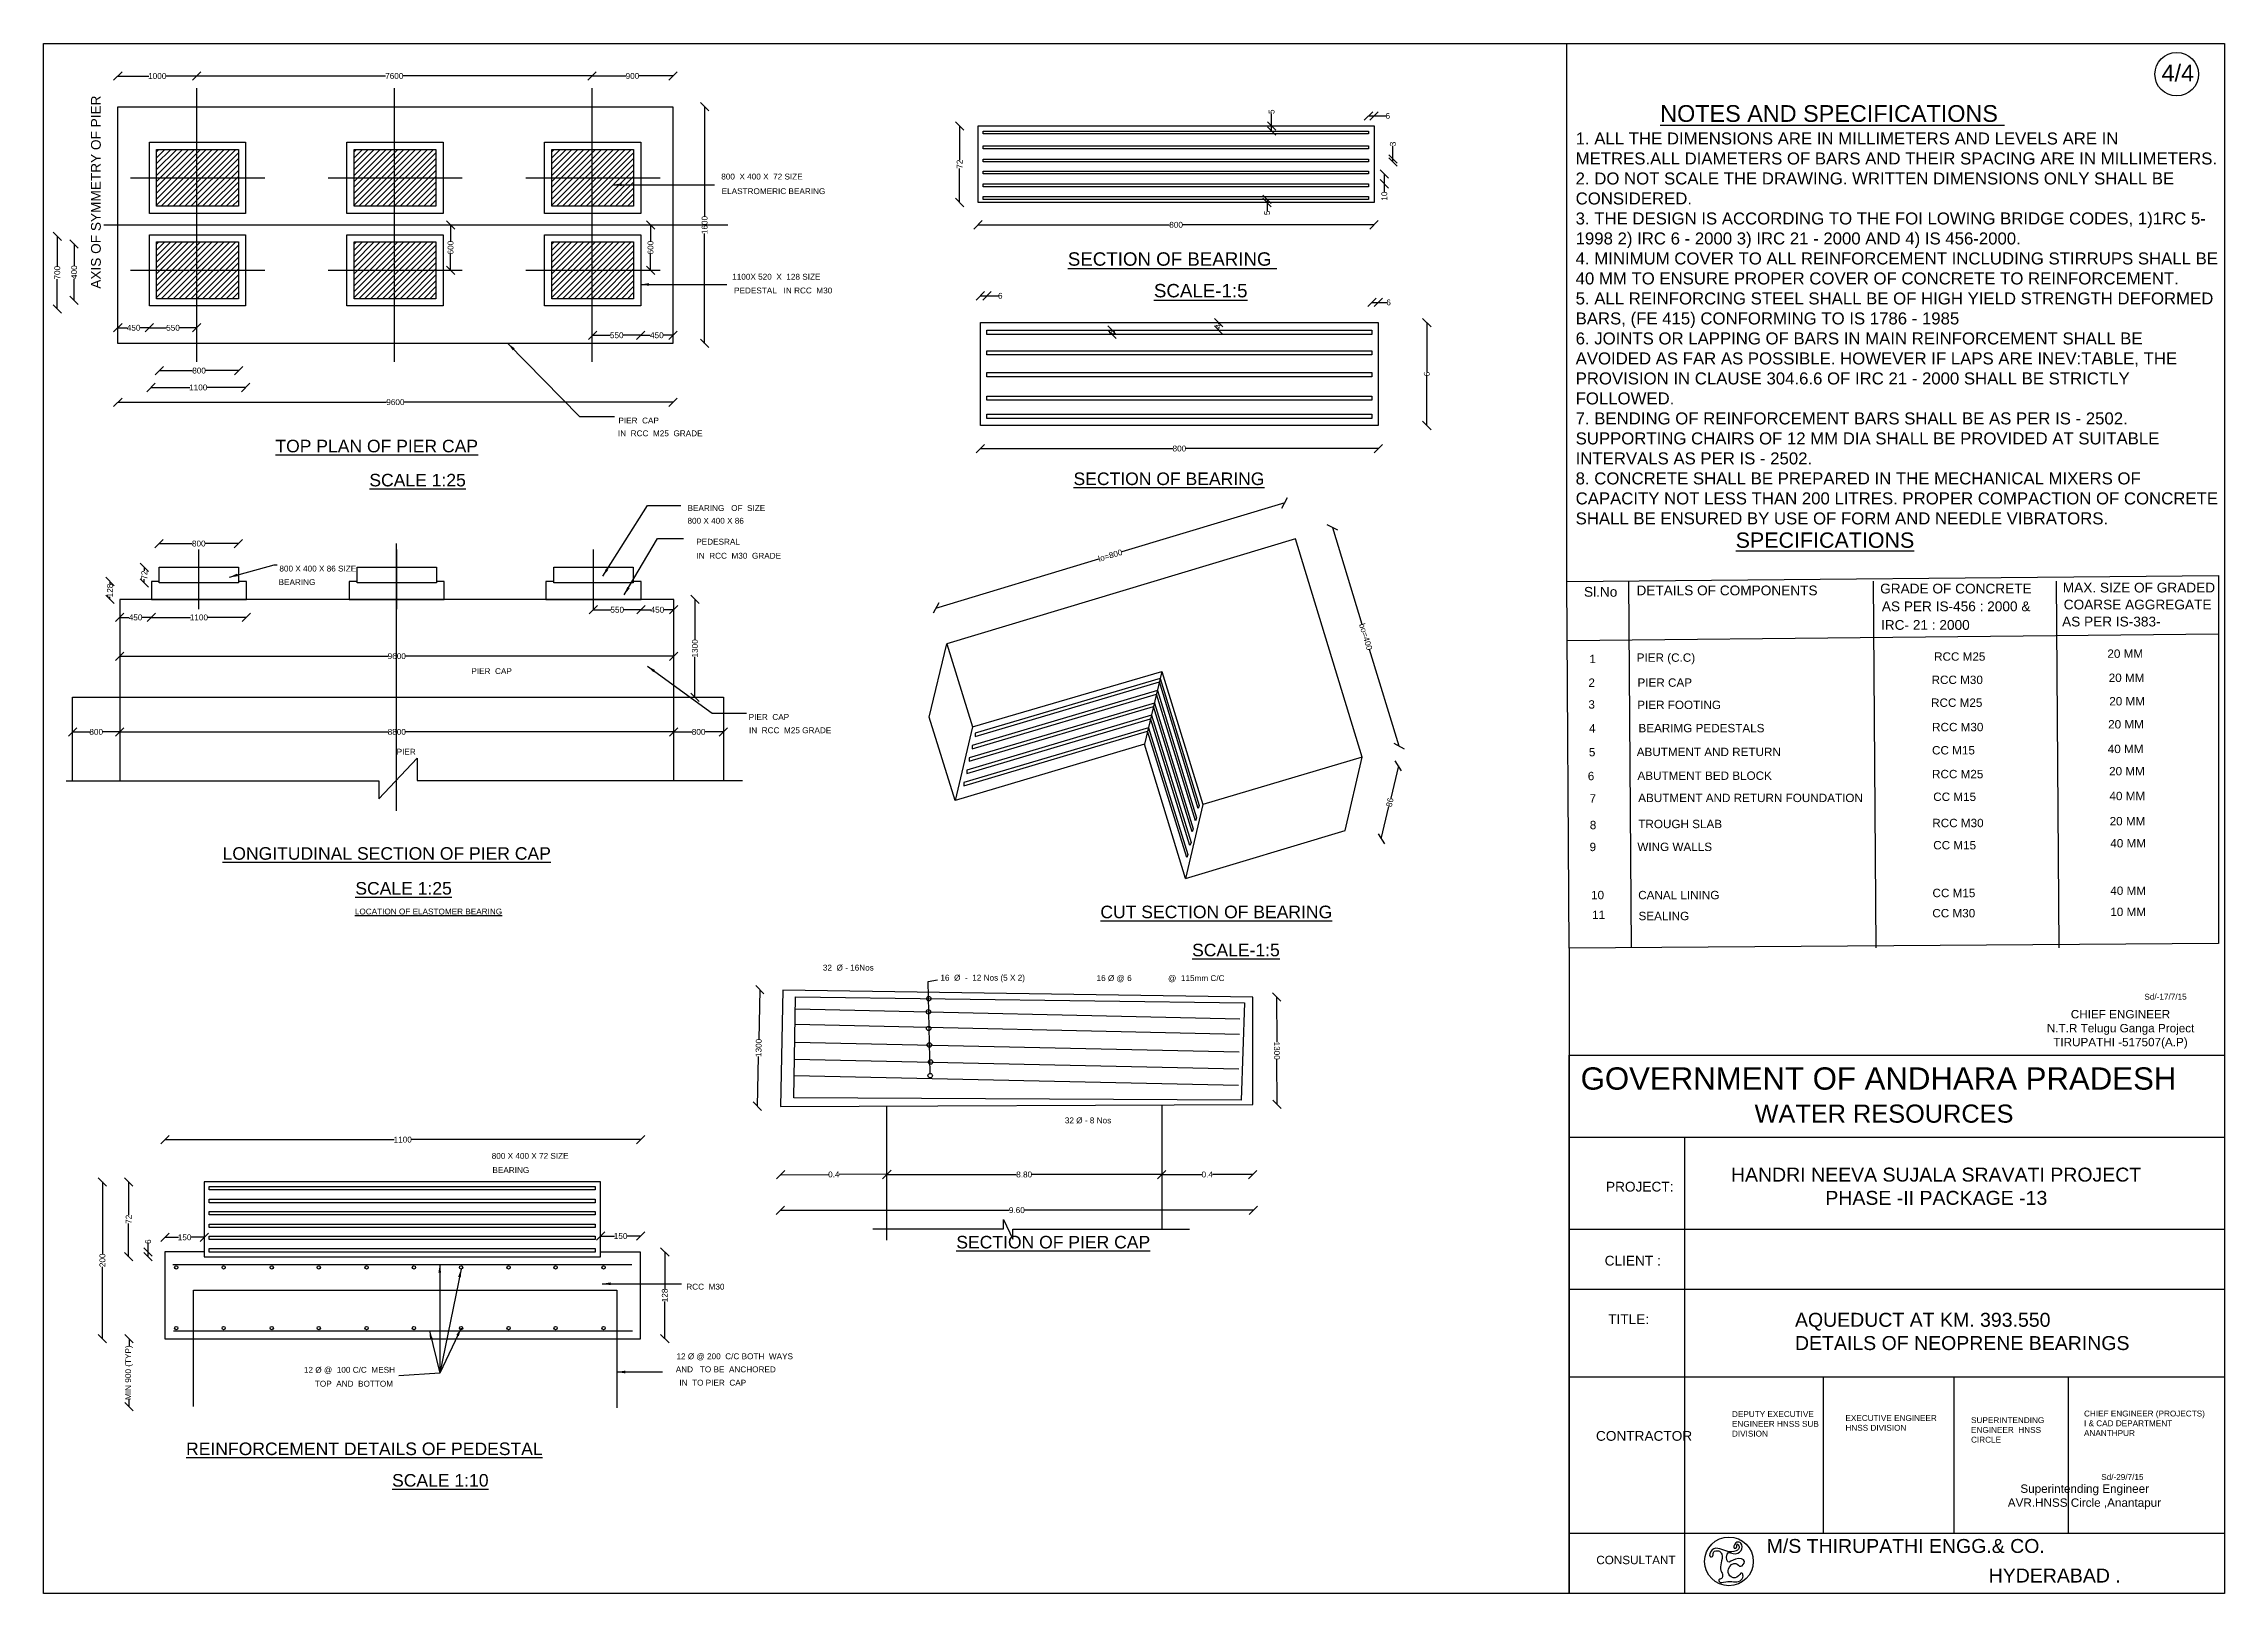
# Model space of a CAD drawing. Header units: millimetres. Extents: x 14844 to 22662, y 9932 to 15488.
import ezdxf

# ---------------------------------------------------------------- set-up
doc = ezdxf.new("R2010")
doc.units = ezdxf.units.MM
doc.header["$MEASUREMENT"] = 0
for name, color, linetype in [('DIMENSIONS', 7, 'Continuous'), ('DRAWING', 7, 'Continuous'), ('TEXT', 7, 'Continuous')]:
    doc.layers.add(name, color=color, linetype=linetype)
doc.styles.get("Standard").update_dxf_attribs({"font": 'arial.ttf', "height": 21})
doc.dimstyles.get("Standard").update_dxf_attribs({"dimtxt": 21, "dimasz": 30, "dimexe": 0.18, "dimexo": 0.0625, "dimgap": 0.09, "dimtad": 0, "dimdec": 0, "dimzin": 0, "dimdsep": 46, "dimtxsty": 'Standard', "dimblk": 'OBLIQUE', "dimcen": 0.09, "dimse1": 1, "dimse2": 1, "dimadec": 0, "dimazin": 0, "dimtfac": 1, "dimtdec": 0, "dimtofl": 0, "dimtmove": 0, "dimatfit": 3, "dimfxl": 1, "dimtolj": 1, "dimtzin": 0, "dimarcsym": 0})

# ---------------------------------------------------------------- blocks, each defined once
blk = doc.blocks.new('_Oblique')
at = {"color": 0, "linetype": 'ByBlock', "lineweight": -2}
blk.add_line((-0.5, -0.5), (0.5, 0.5), dxfattribs=at)
blk = doc.blocks.new('*D4')
at = {"layer": 'Defpoints', "color": 0}
for p in [(15392.3, 15371.3), (15109.7, 15261.5), (15392.3, 15261.5)]:
    blk.add_point(p, dxfattribs=at)
at = {"layer": 'DIMENSIONS', "color": 0, "lineweight": -2}
for p, q in [((15109.7, 15371.3), (15220.6, 15371.3)), ((15392.3, 15371.3), (15281.4, 15371.3))]:
    blk.add_line(p, q, dxfattribs=at)
at = {"layer": 'DIMENSIONS', "color": 0, "lineweight": -2, "xscale": 30, "yscale": 30, "zscale": 30, "rotation": 180}
blk.add_blockref('_Oblique', (15109.7, 15371.3), dxfattribs=at)
at = {"layer": 'DIMENSIONS', "color": 0, "lineweight": -2, "xscale": 30, "yscale": 30, "zscale": 30}
blk.add_blockref('_Oblique', (15392.3, 15371.3), dxfattribs=at)
at = {"layer": 'DIMENSIONS', "color": 0, "insert": (15251, 15371.3), "char_height": 21, "attachment_point": 5}
blk.add_mtext('\\A1;1000', dxfattribs=at)
blk = doc.blocks.new('*D5')
at = {"layer": 'Defpoints', "color": 0}
for p in [(15392.3, 15371.3), (16809.3, 15371.7), (16809.3, 15261.5)]:
    blk.add_point(p, dxfattribs=at)
at = {"layer": 'DIMENSIONS', "color": 0, "lineweight": -2}
for p, q in [((15392.3, 15371.7), (16069.5, 15371.7)), ((16809.3, 15371.7), (16132.1, 15371.7))]:
    blk.add_line(p, q, dxfattribs=at)
at = {"layer": 'DIMENSIONS', "color": 0, "lineweight": -2, "xscale": 30, "yscale": 30, "zscale": 30, "rotation": 180}
blk.add_blockref('_Oblique', (15392.3, 15371.7), dxfattribs=at)
at = {"layer": 'DIMENSIONS', "color": 0, "lineweight": -2, "xscale": 30, "yscale": 30, "zscale": 30}
blk.add_blockref('_Oblique', (16809.3, 15371.7), dxfattribs=at)
at = {"layer": 'DIMENSIONS', "color": 0, "insert": (16100.8, 15371.7), "char_height": 21, "attachment_point": 5}
blk.add_mtext('\\A1;7600', dxfattribs=at)
blk = doc.blocks.new('*D6')
at = {"layer": 'Defpoints', "color": 0}
for p in [(16809.3, 15371.7), (17099.9, 15371.7), (17099.9, 15261.5)]:
    blk.add_point(p, dxfattribs=at)
at = {"layer": 'DIMENSIONS', "color": 0, "lineweight": -2}
for p, q in [((16809.3, 15371.7), (16931.3, 15371.7)), ((17099.9, 15371.7), (16977.8, 15371.7))]:
    blk.add_line(p, q, dxfattribs=at)
at = {"layer": 'DIMENSIONS', "color": 0, "lineweight": -2, "xscale": 30, "yscale": 30, "zscale": 30, "rotation": 180}
blk.add_blockref('_Oblique', (16809.3, 15371.7), dxfattribs=at)
at = {"layer": 'DIMENSIONS', "color": 0, "lineweight": -2, "xscale": 30, "yscale": 30, "zscale": 30}
blk.add_blockref('_Oblique', (17099.9, 15371.7), dxfattribs=at)
at = {"layer": 'DIMENSIONS', "color": 0, "insert": (16954.6, 15371.7), "char_height": 21, "attachment_point": 5}
blk.add_mtext('\\A1;900', dxfattribs=at)
blk = doc.blocks.new('*D7')
at = {"layer": 'Defpoints', "color": 0}
for p in [(17099.9, 15261.5), (17099.9, 14413.2), (17213.4, 14413.2)]:
    blk.add_point(p, dxfattribs=at)
at = {"layer": 'DIMENSIONS', "color": 0, "lineweight": -2}
for p, q in [((17213.4, 15261.5), (17213.4, 14867.8)), ((17213.4, 14413.2), (17213.4, 14806.9))]:
    blk.add_line(p, q, dxfattribs=at)
at = {"layer": 'DIMENSIONS', "color": 0, "lineweight": -2, "xscale": 30, "yscale": 30, "zscale": 30}
for p, rotation in [((17213.4, 15261.5), 90), ((17213.4, 14413.2), 270)]:
    blk.add_blockref('_Oblique', p, dxfattribs=dict(at, rotation=rotation))
at = {"layer": 'DIMENSIONS', "color": 0, "insert": (17213.4, 14837.3), "char_height": 21, "attachment_point": 5, "rotation": 90}
blk.add_mtext('\\A1;1600', dxfattribs=at)
blk = doc.blocks.new('*D8')
at = {"layer": 'Defpoints', "color": 0}
for p in [(17019.5, 14837.8), (17019.5, 14675.1), (17019.5, 14675.1)]:
    blk.add_point(p, dxfattribs=at)
at = {"layer": 'DIMENSIONS', "color": 0, "lineweight": -2}
for p, q in [((17019.5, 14837.8), (17019.5, 14779.7)), ((17019.5, 14675.1), (17019.5, 14733.1))]:
    blk.add_line(p, q, dxfattribs=at)
at = {"layer": 'DIMENSIONS', "color": 0, "lineweight": -2, "xscale": 30, "yscale": 30, "zscale": 30}
for p, rotation in [((17019.5, 14837.8), 90), ((17019.5, 14675.1), 270)]:
    blk.add_blockref('_Oblique', p, dxfattribs=dict(at, rotation=rotation))
at = {"layer": 'DIMENSIONS', "color": 0, "insert": (17019.5, 14756.4), "char_height": 21, "attachment_point": 5, "rotation": 90}
blk.add_mtext('\\A1;600', dxfattribs=at)
blk = doc.blocks.new('*D9')
at = {"layer": 'Defpoints', "color": 0}
for p in [(16812.2, 14547.4), (16984.6, 14547.4), (16984.6, 14442.1)]:
    blk.add_point(p, dxfattribs=at)
at = {"layer": 'DIMENSIONS', "color": 0, "lineweight": -2}
for p, q in [((16812.2, 14442.1), (16875.2, 14442.1)), ((16984.6, 14442.1), (16921.7, 14442.1))]:
    blk.add_line(p, q, dxfattribs=at)
at = {"layer": 'DIMENSIONS', "color": 0, "lineweight": -2, "xscale": 30, "yscale": 30, "zscale": 30, "rotation": 180}
blk.add_blockref('_Oblique', (16812.2, 14442.1), dxfattribs=at)
at = {"layer": 'DIMENSIONS', "color": 0, "lineweight": -2, "xscale": 30, "yscale": 30, "zscale": 30}
blk.add_blockref('_Oblique', (16984.6, 14442.1), dxfattribs=at)
at = {"layer": 'DIMENSIONS', "color": 0, "insert": (16898.4, 14442.1), "char_height": 21, "attachment_point": 5}
blk.add_mtext('\\A1;550', dxfattribs=at)
blk = doc.blocks.new('*D10')
at = {"layer": 'Defpoints', "color": 0}
for p in [(16984.6, 14442.1), (17099.9, 14442.1), (17099.9, 14442.1)]:
    blk.add_point(p, dxfattribs=at)
at = {"layer": 'DIMENSIONS', "color": 0, "lineweight": -2}
for p, q in [((16984.6, 14442.1), (17018.5, 14442.1)), ((17099.9, 14442.1), (17065.9, 14442.1))]:
    blk.add_line(p, q, dxfattribs=at)
at = {"layer": 'DIMENSIONS', "color": 0, "lineweight": -2, "xscale": 30, "yscale": 30, "zscale": 30, "rotation": 180}
blk.add_blockref('_Oblique', (16984.6, 14442.1), dxfattribs=at)
at = {"layer": 'DIMENSIONS', "color": 0, "lineweight": -2, "xscale": 30, "yscale": 30, "zscale": 30}
blk.add_blockref('_Oblique', (17099.9, 14442.1), dxfattribs=at)
at = {"layer": 'DIMENSIONS', "color": 0, "insert": (17042.2, 14442.1), "char_height": 21, "attachment_point": 5}
blk.add_mtext('\\A1;450', dxfattribs=at)
blk = doc.blocks.new('*D11')
at = {"layer": 'Defpoints', "color": 0}
for p in [(16302.6, 14837.8), (16302.6, 14675.1), (16302.6, 14675.1)]:
    blk.add_point(p, dxfattribs=at)
at = {"layer": 'DIMENSIONS', "color": 0, "lineweight": -2}
for p, q in [((16302.6, 14837.8), (16302.6, 14779.7)), ((16302.6, 14675.1), (16302.6, 14733.1))]:
    blk.add_line(p, q, dxfattribs=at)
at = {"layer": 'DIMENSIONS', "color": 0, "lineweight": -2, "xscale": 30, "yscale": 30, "zscale": 30}
for p, rotation in [((16302.6, 14837.8), 90), ((16302.6, 14675.1), 270)]:
    blk.add_blockref('_Oblique', p, dxfattribs=dict(at, rotation=rotation))
at = {"layer": 'DIMENSIONS', "color": 0, "insert": (16302.6, 14756.4), "char_height": 21, "attachment_point": 5, "rotation": 90}
blk.add_mtext('\\A1;600', dxfattribs=at)
blk = doc.blocks.new('*D12')
at = {"layer": 'Defpoints', "color": 0}
for p in [(15109.7, 14547.4), (15222.9, 14547.4), (15109.7, 14468.9)]:
    blk.add_point(p, dxfattribs=at)
at = {"layer": 'DIMENSIONS', "color": 0, "lineweight": -2}
for p, q in [((15109.7, 14468.9), (15142.6, 14468.9)), ((15222.9, 14468.9), (15190, 14468.9))]:
    blk.add_line(p, q, dxfattribs=at)
at = {"layer": 'DIMENSIONS', "color": 0, "lineweight": -2, "xscale": 30, "yscale": 30, "zscale": 30, "rotation": 180}
blk.add_blockref('_Oblique', (15109.7, 14468.9), dxfattribs=at)
at = {"layer": 'DIMENSIONS', "color": 0, "lineweight": -2, "xscale": 30, "yscale": 30, "zscale": 30}
blk.add_blockref('_Oblique', (15222.9, 14468.9), dxfattribs=at)
at = {"layer": 'DIMENSIONS', "color": 0, "insert": (15166.3, 14468.9), "char_height": 21, "attachment_point": 5}
blk.add_mtext('\\A1;450', dxfattribs=at)
blk = doc.blocks.new('*D13')
at = {"layer": 'Defpoints', "color": 0}
for p in [(15222.9, 14468.9), (15392.3, 14468.9), (15392.3, 14468.9)]:
    blk.add_point(p, dxfattribs=at)
at = {"layer": 'DIMENSIONS', "color": 0, "lineweight": -2}
for p, q in [((15222.9, 14468.9), (15284.4, 14468.9)), ((15392.3, 14468.9), (15330.9, 14468.9))]:
    blk.add_line(p, q, dxfattribs=at)
at = {"layer": 'DIMENSIONS', "color": 0, "lineweight": -2, "xscale": 30, "yscale": 30, "zscale": 30, "rotation": 180}
blk.add_blockref('_Oblique', (15222.9, 14468.9), dxfattribs=at)
at = {"layer": 'DIMENSIONS', "color": 0, "lineweight": -2, "xscale": 30, "yscale": 30, "zscale": 30}
blk.add_blockref('_Oblique', (15392.3, 14468.9), dxfattribs=at)
at = {"layer": 'DIMENSIONS', "color": 0, "insert": (15307.6, 14468.9), "char_height": 21, "attachment_point": 5}
blk.add_mtext('\\A1;550', dxfattribs=at)
blk = doc.blocks.new('*D14')
at = {"layer": 'Defpoints', "color": 0}
for p in [(14899, 14796.4), (14892.7, 14536.5), (14899, 14536.5)]:
    blk.add_point(p, dxfattribs=at)
at = {"layer": 'DIMENSIONS', "color": 0, "lineweight": -2}
for p, q in [((14892.7, 14796.4), (14892.7, 14689.6)), ((14892.7, 14536.5), (14892.7, 14643.3))]:
    blk.add_line(p, q, dxfattribs=at)
at = {"layer": 'DIMENSIONS', "color": 0, "lineweight": -2, "xscale": 30, "yscale": 30, "zscale": 30}
for p, rotation in [((14892.7, 14796.4), 90), ((14892.7, 14536.5), 270)]:
    blk.add_blockref('_Oblique', p, dxfattribs=dict(at, rotation=rotation))
at = {"layer": 'DIMENSIONS', "color": 0, "insert": (14892.7, 14666.5), "char_height": 21, "attachment_point": 5, "rotation": 90}
blk.add_mtext('\\A1;700', dxfattribs=at)
blk = doc.blocks.new('*D15')
at = {"layer": 'Defpoints', "color": 0}
for p in [(14951.3, 14769.4), (14951.3, 14567.1), (14953.1, 14567.1)]:
    blk.add_point(p, dxfattribs=at)
at = {"layer": 'DIMENSIONS', "color": 0, "lineweight": -2}
for p, q in [((14953.1, 14769.4), (14953.1, 14691.9)), ((14953.1, 14567.1), (14953.1, 14644.6))]:
    blk.add_line(p, q, dxfattribs=at)
at = {"layer": 'DIMENSIONS', "color": 0, "lineweight": -2, "xscale": 30, "yscale": 30, "zscale": 30}
for p, rotation in [((14953.1, 14769.4), 90), ((14953.1, 14567.1), 270)]:
    blk.add_blockref('_Oblique', p, dxfattribs=dict(at, rotation=rotation))
at = {"layer": 'DIMENSIONS', "color": 0, "insert": (14953.1, 14668.3), "char_height": 21, "attachment_point": 5, "rotation": 90}
blk.add_mtext('\\A1;400', dxfattribs=at)
blk = doc.blocks.new('*D16')
at = {"layer": 'Defpoints', "color": 0}
for p in [(15259, 14316.9), (15543.1, 14316.9), (15543.1, 14315.5)]:
    blk.add_point(p, dxfattribs=at)
at = {"layer": 'DIMENSIONS', "color": 0, "lineweight": -2}
for p, q in [((15259, 14315.5), (15377.8, 14315.5)), ((15543.1, 14315.5), (15424.3, 14315.5))]:
    blk.add_line(p, q, dxfattribs=at)
at = {"layer": 'DIMENSIONS', "color": 0, "lineweight": -2, "xscale": 30, "yscale": 30, "zscale": 30, "rotation": 180}
blk.add_blockref('_Oblique', (15259, 14315.5), dxfattribs=at)
at = {"layer": 'DIMENSIONS', "color": 0, "lineweight": -2, "xscale": 30, "yscale": 30, "zscale": 30}
blk.add_blockref('_Oblique', (15543.1, 14315.5), dxfattribs=at)
at = {"layer": 'DIMENSIONS', "color": 0, "insert": (15401, 14315.5), "char_height": 21, "attachment_point": 5}
blk.add_mtext('\\A1;800', dxfattribs=at)
blk = doc.blocks.new('*D17')
at = {"layer": 'Defpoints', "color": 0}
for p in [(15228.5, 14254.4), (15567.5, 14254.9), (15567.5, 14254.4)]:
    blk.add_point(p, dxfattribs=at)
at = {"layer": 'DIMENSIONS', "color": 0, "lineweight": -2}
for p, q in [((15228.5, 14254.9), (15367.6, 14254.9)), ((15567.5, 14254.9), (15428.4, 14254.9))]:
    blk.add_line(p, q, dxfattribs=at)
at = {"layer": 'DIMENSIONS', "color": 0, "lineweight": -2, "xscale": 30, "yscale": 30, "zscale": 30, "rotation": 180}
blk.add_blockref('_Oblique', (15228.5, 14254.9), dxfattribs=at)
at = {"layer": 'DIMENSIONS', "color": 0, "lineweight": -2, "xscale": 30, "yscale": 30, "zscale": 30}
blk.add_blockref('_Oblique', (15567.5, 14254.9), dxfattribs=at)
at = {"layer": 'DIMENSIONS', "color": 0, "insert": (15398, 14254.9), "char_height": 21, "attachment_point": 5}
blk.add_mtext('\\A1;1100', dxfattribs=at)
blk = doc.blocks.new('*D18')
at = {"layer": 'Defpoints', "color": 0}
for p in [(15109.7, 14413.2), (17099.9, 14413.2), (17099.9, 14202.2)]:
    blk.add_point(p, dxfattribs=at)
at = {"layer": 'DIMENSIONS', "color": 0, "lineweight": -2}
for p, q in [((15109.7, 14202.2), (16073.4, 14202.2)), ((17099.9, 14202.2), (16136.2, 14202.2))]:
    blk.add_line(p, q, dxfattribs=at)
at = {"layer": 'DIMENSIONS', "color": 0, "lineweight": -2, "xscale": 30, "yscale": 30, "zscale": 30, "rotation": 180}
blk.add_blockref('_Oblique', (15109.7, 14202.2), dxfattribs=at)
at = {"layer": 'DIMENSIONS', "color": 0, "lineweight": -2, "xscale": 30, "yscale": 30, "zscale": 30}
blk.add_blockref('_Oblique', (17099.9, 14202.2), dxfattribs=at)
at = {"layer": 'DIMENSIONS', "color": 0, "insert": (16104.8, 14202.2), "char_height": 21, "attachment_point": 5}
blk.add_mtext('\\A1;9600', dxfattribs=at)
blk = doc.blocks.new('*D19')
at = {"layer": 'Defpoints', "color": 0}
for p in [(18193.9, 15192.8), (18127.6, 14918.1), (18193.9, 14918.1)]:
    blk.add_point(p, dxfattribs=at)
at = {"layer": 'DIMENSIONS', "color": 0, "lineweight": -2}
for p, q in [((18127.6, 15192.8), (18127.6, 15070.4)), ((18127.6, 14918.1), (18127.6, 15040.5))]:
    blk.add_line(p, q, dxfattribs=at)
at = {"layer": 'DIMENSIONS', "color": 0, "lineweight": -2, "xscale": 30, "yscale": 30, "zscale": 30}
for p, rotation in [((18127.6, 15192.8), 90), ((18127.6, 14918.1), 270)]:
    blk.add_blockref('_Oblique', p, dxfattribs=dict(at, rotation=rotation))
at = {"layer": 'DIMENSIONS', "color": 0, "insert": (18127.6, 15055.4), "char_height": 21, "attachment_point": 5, "rotation": 90}
blk.add_mtext('\\A1;72', dxfattribs=at)
blk = doc.blocks.new('*D20')
at = {"layer": 'Defpoints', "color": 0}
for p in [(18193.9, 14918.1), (19613.7, 14918.1), (19613.7, 14838)]:
    blk.add_point(p, dxfattribs=at)
at = {"layer": 'DIMENSIONS', "color": 0, "lineweight": -2}
for p, q in [((18193.9, 14838), (18880.5, 14838)), ((19613.7, 14838), (18927.1, 14838))]:
    blk.add_line(p, q, dxfattribs=at)
at = {"layer": 'DIMENSIONS', "color": 0, "lineweight": -2, "xscale": 30, "yscale": 30, "zscale": 30, "rotation": 180}
blk.add_blockref('_Oblique', (18193.9, 14838), dxfattribs=at)
at = {"layer": 'DIMENSIONS', "color": 0, "lineweight": -2, "xscale": 30, "yscale": 30, "zscale": 30}
blk.add_blockref('_Oblique', (19613.7, 14838), dxfattribs=at)
at = {"layer": 'DIMENSIONS', "color": 0, "insert": (18903.8, 14838), "char_height": 21, "attachment_point": 5}
blk.add_mtext('\\A1;800', dxfattribs=at)
blk = doc.blocks.new('*D21')
at = {"layer": 'Defpoints', "color": 0}
for p in [(19230, 14929.1), (19230, 14918.1), (19230, 14918.1)]:
    blk.add_point(p, dxfattribs=at)
at = {"layer": 'DIMENSIONS', "color": 0, "lineweight": -2}
for p, q in [((19230, 14929.1), (19230, 14918.1)), ((19230, 14918.1), (19230, 14888.1))]:
    blk.add_line(p, q, dxfattribs=at)
at = {"layer": 'DIMENSIONS', "color": 0, "lineweight": -2, "xscale": 30, "yscale": 30, "zscale": 30}
for p, rotation in [((19230, 14929.1), 90), ((19230, 14918.1), 270)]:
    blk.add_blockref('_Oblique', p, dxfattribs=dict(at, rotation=rotation))
at = {"layer": 'DIMENSIONS', "color": 0, "insert": (19230, 14881), "char_height": 21, "attachment_point": 5, "rotation": 90}
blk.add_mtext('\\A1;5', dxfattribs=at)
blk = doc.blocks.new('*D22')
at = {"layer": 'Defpoints', "color": 0}
for p in [(19245.6, 15192.8), (19245.6, 15174.3), (19246.1, 15174.3)]:
    blk.add_point(p, dxfattribs=at)
at = {"layer": 'DIMENSIONS', "color": 0, "lineweight": -2}
for p, q in [((19246.1, 15192.8), (19246.1, 15236.4)), ((19246.1, 15174.3), (19246.1, 15192.8))]:
    blk.add_line(p, q, dxfattribs=at)
at = {"layer": 'DIMENSIONS', "color": 0, "lineweight": -2, "xscale": 30, "yscale": 30, "zscale": 30}
for p, rotation in [((19246.1, 15192.8), 90), ((19246.1, 15174.3), 270)]:
    blk.add_blockref('_Oblique', p, dxfattribs=dict(at, rotation=rotation))
at = {"layer": 'DIMENSIONS', "color": 0, "insert": (19246.1, 15243.5), "char_height": 21, "attachment_point": 5, "rotation": 90}
blk.add_mtext('\\A1;5', dxfattribs=at)
blk = doc.blocks.new('*D23')
at = {"layer": 'Defpoints', "color": 0}
for p in [(19593.6, 15174.3), (19613.7, 15228.4), (19613.7, 15174.3)]:
    blk.add_point(p, dxfattribs=at)
at = {"layer": 'DIMENSIONS', "color": 0, "lineweight": -2}
for p, q in [((19593.6, 15228.4), (19613.7, 15228.4)), ((19613.7, 15228.4), (19655.9, 15228.4))]:
    blk.add_line(p, q, dxfattribs=at)
at = {"layer": 'DIMENSIONS', "color": 0, "lineweight": -2, "xscale": 30, "yscale": 30, "zscale": 30, "rotation": 180}
blk.add_blockref('_Oblique', (19593.6, 15228.4), dxfattribs=at)
at = {"layer": 'DIMENSIONS', "color": 0, "lineweight": -2, "xscale": 30, "yscale": 30, "zscale": 30}
blk.add_blockref('_Oblique', (19613.7, 15228.4), dxfattribs=at)
at = {"layer": 'DIMENSIONS', "color": 0, "insert": (19662.9, 15228.4), "char_height": 21, "attachment_point": 5}
blk.add_mtext('\\A1;6', dxfattribs=at)
blk = doc.blocks.new('*D24')
at = {"layer": 'Defpoints', "color": 0}
for p in [(19593.6, 15073.6), (19593.6, 15063.3), (19680.9, 15063.3)]:
    blk.add_point(p, dxfattribs=at)
at = {"layer": 'DIMENSIONS', "color": 0, "lineweight": -2}
for p, q in [((19680.9, 15073.6), (19680.9, 15120.8)), ((19680.9, 15063.3), (19680.9, 15073.6))]:
    blk.add_line(p, q, dxfattribs=at)
at = {"layer": 'DIMENSIONS', "color": 0, "lineweight": -2, "xscale": 30, "yscale": 30, "zscale": 30}
for p, rotation in [((19680.9, 15073.6), 90), ((19680.9, 15063.3), 270)]:
    blk.add_blockref('_Oblique', p, dxfattribs=dict(at, rotation=rotation))
at = {"layer": 'DIMENSIONS', "color": 0, "insert": (19680.9, 15127.8), "char_height": 21, "attachment_point": 5, "rotation": 90}
blk.add_mtext('\\A1;3', dxfattribs=at)
blk = doc.blocks.new('*D25')
at = {"layer": 'Defpoints', "color": 0}
for p in [(19593.6, 15020.3), (19593.6, 14985), (19650.3, 14985)]:
    blk.add_point(p, dxfattribs=at)
at = {"layer": 'DIMENSIONS', "color": 0, "lineweight": -2}
for p, q in [((19650.3, 15020.3), (19650.3, 14985)), ((19650.3, 14985), (19650.3, 14955))]:
    blk.add_line(p, q, dxfattribs=at)
at = {"layer": 'DIMENSIONS', "color": 0, "lineweight": -2, "xscale": 30, "yscale": 30, "zscale": 30}
for p, rotation in [((19650.3, 15020.3), 90), ((19650.3, 14985), 270)]:
    blk.add_blockref('_Oblique', p, dxfattribs=dict(at, rotation=rotation))
at = {"layer": 'DIMENSIONS', "color": 0, "insert": (19650.3, 14940.9), "char_height": 21, "attachment_point": 5, "rotation": 90}
blk.add_mtext('\\A1;10', dxfattribs=at)
blk = doc.blocks.new('*D26')
at = {"layer": 'Defpoints', "color": 0}
for p in [(18225.8, 14583.5), (18202.4, 14487.8), (18225.8, 14487.8)]:
    blk.add_point(p, dxfattribs=at)
at = {"layer": 'DIMENSIONS', "color": 0, "lineweight": -2}
for p, q in [((18202.4, 14583.5), (18225.8, 14583.5)), ((18225.8, 14583.5), (18266.4, 14583.5))]:
    blk.add_line(p, q, dxfattribs=at)
at = {"layer": 'DIMENSIONS', "color": 0, "lineweight": -2, "xscale": 30, "yscale": 30, "zscale": 30, "rotation": 180}
blk.add_blockref('_Oblique', (18202.4, 14583.5), dxfattribs=at)
at = {"layer": 'DIMENSIONS', "color": 0, "lineweight": -2, "xscale": 30, "yscale": 30, "zscale": 30}
blk.add_blockref('_Oblique', (18225.8, 14583.5), dxfattribs=at)
at = {"layer": 'DIMENSIONS', "color": 0, "insert": (18273.4, 14583.5), "char_height": 21, "attachment_point": 5}
blk.add_mtext('\\A1;6', dxfattribs=at)
blk = doc.blocks.new('*D27')
at = {"layer": 'Defpoints', "color": 0}
for p in [(19628.7, 14487.8), (19628.7, 14118.7), (19802.7, 14118.7)]:
    blk.add_point(p, dxfattribs=at)
at = {"layer": 'DIMENSIONS', "color": 0, "lineweight": -2}
for p, q in [((19802.7, 14487.8), (19802.7, 14310.3)), ((19802.7, 14118.7), (19802.7, 14296.2))]:
    blk.add_line(p, q, dxfattribs=at)
at = {"layer": 'DIMENSIONS', "color": 0, "lineweight": -2, "xscale": 30, "yscale": 30, "zscale": 30}
for p, rotation in [((19802.7, 14487.8), 90), ((19802.7, 14118.7), 270)]:
    blk.add_blockref('_Oblique', p, dxfattribs=dict(at, rotation=rotation))
at = {"layer": 'DIMENSIONS', "color": 0, "insert": (19802.7, 14303.3), "char_height": 21, "attachment_point": 5, "rotation": 90}
blk.add_mtext('\\A1;6', dxfattribs=at)
blk = doc.blocks.new('*D28')
at = {"layer": 'Defpoints', "color": 0}
for p in [(19628.7, 14559.9), (19605.6, 14460.5), (19628.7, 14460.5)]:
    blk.add_point(p, dxfattribs=at)
at = {"layer": 'DIMENSIONS', "color": 0, "lineweight": -2}
for p, q in [((19605.6, 14559.9), (19628.7, 14559.9)), ((19628.7, 14559.9), (19658.7, 14559.9))]:
    blk.add_line(p, q, dxfattribs=at)
at = {"layer": 'DIMENSIONS', "color": 0, "lineweight": -2, "xscale": 30, "yscale": 30, "zscale": 30, "rotation": 180}
blk.add_blockref('_Oblique', (19605.6, 14559.9), dxfattribs=at)
at = {"layer": 'DIMENSIONS', "color": 0, "lineweight": -2, "xscale": 30, "yscale": 30, "zscale": 30}
blk.add_blockref('_Oblique', (19628.7, 14559.9), dxfattribs=at)
at = {"layer": 'DIMENSIONS', "color": 0, "insert": (19665.7, 14559.9), "char_height": 21, "attachment_point": 5}
blk.add_mtext('\\A1;6', dxfattribs=at)
blk = doc.blocks.new('*D29')
at = {"layer": 'Defpoints', "color": 0}
for p in [(18202.4, 14118.7), (19628.7, 14118.7), (19628.7, 14036)]:
    blk.add_point(p, dxfattribs=at)
at = {"layer": 'DIMENSIONS', "color": 0, "lineweight": -2}
for p, q in [((18202.4, 14036), (18892.3, 14036)), ((19628.7, 14036), (18938.8, 14036))]:
    blk.add_line(p, q, dxfattribs=at)
at = {"layer": 'DIMENSIONS', "color": 0, "lineweight": -2, "xscale": 30, "yscale": 30, "zscale": 30, "rotation": 180}
blk.add_blockref('_Oblique', (18202.4, 14036), dxfattribs=at)
at = {"layer": 'DIMENSIONS', "color": 0, "lineweight": -2, "xscale": 30, "yscale": 30, "zscale": 30}
blk.add_blockref('_Oblique', (19628.7, 14036), dxfattribs=at)
at = {"layer": 'DIMENSIONS', "color": 0, "insert": (18915.5, 14036), "char_height": 21, "attachment_point": 5}
blk.add_mtext('\\A1;800', dxfattribs=at)
blk = doc.blocks.new('*D30')
at = {"layer": 'Defpoints', "color": 0}
for p in [(15542.1, 13695.4), (15257.8, 13610.4), (15542.1, 13610.4)]:
    blk.add_point(p, dxfattribs=at)
at = {"layer": 'DIMENSIONS', "color": 0, "lineweight": -2}
for p, q in [((15257.8, 13695.4), (15376.6, 13695.4)), ((15542.1, 13695.4), (15423.2, 13695.4))]:
    blk.add_line(p, q, dxfattribs=at)
at = {"layer": 'DIMENSIONS', "color": 0, "lineweight": -2, "xscale": 30, "yscale": 30, "zscale": 30, "rotation": 180}
blk.add_blockref('_Oblique', (15257.8, 13695.4), dxfattribs=at)
at = {"layer": 'DIMENSIONS', "color": 0, "lineweight": -2, "xscale": 30, "yscale": 30, "zscale": 30}
blk.add_blockref('_Oblique', (15542.1, 13695.4), dxfattribs=at)
at = {"layer": 'DIMENSIONS', "color": 0, "insert": (15399.9, 13695.4), "char_height": 21, "attachment_point": 5}
blk.add_mtext('\\A1;800', dxfattribs=at)
blk = doc.blocks.new('*D31')
at = {"layer": 'Defpoints', "color": 0}
for p in [(15257.8, 13610.4), (15204.6, 13554.1), (15257.8, 13554.1)]:
    blk.add_point(p, dxfattribs=at)
at = {"layer": 'DIMENSIONS', "color": 0, "lineweight": -2}
for p, q in [((15204.6, 13610.4), (15204.6, 13597.2)), ((15204.6, 13554.1), (15204.6, 13567.3))]:
    blk.add_line(p, q, dxfattribs=at)
at = {"layer": 'DIMENSIONS', "color": 0, "lineweight": -2, "xscale": 30, "yscale": 30, "zscale": 30}
for p, rotation in [((15204.6, 13610.4), 90), ((15204.6, 13554.1), 270)]:
    blk.add_blockref('_Oblique', p, dxfattribs=dict(at, rotation=rotation))
at = {"layer": 'DIMENSIONS', "color": 0, "insert": (15204.6, 13582.3), "char_height": 21, "attachment_point": 5, "rotation": 90}
blk.add_mtext('\\A1;72', dxfattribs=at)
blk = doc.blocks.new('*D32')
at = {"layer": 'Defpoints', "color": 0}
for p in [(15081.5, 13559.5), (15229.9, 13559.5), (15116.7, 13495)]:
    blk.add_point(p, dxfattribs=at)
at = {"layer": 'DIMENSIONS', "color": 0, "lineweight": -2}
for p, q in [((15081.5, 13559.5), (15081.5, 13549.6)), ((15081.5, 13495), (15081.5, 13504.9))]:
    blk.add_line(p, q, dxfattribs=at)
at = {"layer": 'DIMENSIONS', "color": 0, "lineweight": -2, "xscale": 30, "yscale": 30, "zscale": 30}
for p, rotation in [((15081.5, 13559.5), 90), ((15081.5, 13495), 270)]:
    blk.add_blockref('_Oblique', p, dxfattribs=dict(at, rotation=rotation))
at = {"layer": 'DIMENSIONS', "color": 0, "insert": (15081.5, 13527.2), "char_height": 21, "attachment_point": 5, "rotation": 90}
blk.add_mtext('\\A1;128', dxfattribs=at)
blk = doc.blocks.new('*D33')
at = {"layer": 'Defpoints', "color": 0}
for p in [(15229.9, 13495), (15116.7, 13429.7), (15229.9, 13430.5)]:
    blk.add_point(p, dxfattribs=at)
at = {"layer": 'DIMENSIONS', "color": 0, "lineweight": -2}
for p, q in [((15116.7, 13430.5), (15149.6, 13430.5)), ((15229.9, 13430.5), (15197, 13430.5))]:
    blk.add_line(p, q, dxfattribs=at)
at = {"layer": 'DIMENSIONS', "color": 0, "lineweight": -2, "xscale": 30, "yscale": 30, "zscale": 30, "rotation": 180}
blk.add_blockref('_Oblique', (15116.7, 13430.5), dxfattribs=at)
at = {"layer": 'DIMENSIONS', "color": 0, "lineweight": -2, "xscale": 30, "yscale": 30, "zscale": 30}
blk.add_blockref('_Oblique', (15229.9, 13430.5), dxfattribs=at)
at = {"layer": 'DIMENSIONS', "color": 0, "insert": (15173.3, 13430.5), "char_height": 21, "attachment_point": 5}
blk.add_mtext('\\A1;450', dxfattribs=at)
blk = doc.blocks.new('*D34')
at = {"layer": 'Defpoints', "color": 0}
for p in [(15570.7, 13495), (15229.9, 13430.5), (15570.7, 13430.5)]:
    blk.add_point(p, dxfattribs=at)
at = {"layer": 'DIMENSIONS', "color": 0, "lineweight": -2}
for p, q in [((15229.9, 13430.5), (15369.9, 13430.5)), ((15570.7, 13430.5), (15430.7, 13430.5))]:
    blk.add_line(p, q, dxfattribs=at)
at = {"layer": 'DIMENSIONS', "color": 0, "lineweight": -2, "xscale": 30, "yscale": 30, "zscale": 30, "rotation": 180}
blk.add_blockref('_Oblique', (15229.9, 13430.5), dxfattribs=at)
at = {"layer": 'DIMENSIONS', "color": 0, "lineweight": -2, "xscale": 30, "yscale": 30, "zscale": 30}
blk.add_blockref('_Oblique', (15570.7, 13430.5), dxfattribs=at)
at = {"layer": 'DIMENSIONS', "color": 0, "insert": (15400.3, 13430.5), "char_height": 21, "attachment_point": 5}
blk.add_mtext('\\A1;1100', dxfattribs=at)
blk = doc.blocks.new('*D35')
at = {"layer": 'Defpoints', "color": 0}
for p in [(15116.7, 13291.7), (17102.9, 13291.7), (17102.9, 13291.7)]:
    blk.add_point(p, dxfattribs=at)
at = {"layer": 'DIMENSIONS', "color": 0, "lineweight": -2}
for p, q in [((15116.7, 13291.7), (16078.4, 13291.7)), ((17102.9, 13291.7), (16141.2, 13291.7))]:
    blk.add_line(p, q, dxfattribs=at)
at = {"layer": 'DIMENSIONS', "color": 0, "lineweight": -2, "xscale": 30, "yscale": 30, "zscale": 30, "rotation": 180}
blk.add_blockref('_Oblique', (15116.7, 13291.7), dxfattribs=at)
at = {"layer": 'DIMENSIONS', "color": 0, "lineweight": -2, "xscale": 30, "yscale": 30, "zscale": 30}
blk.add_blockref('_Oblique', (17102.9, 13291.7), dxfattribs=at)
at = {"layer": 'DIMENSIONS', "color": 0, "insert": (16109.8, 13291.7), "char_height": 21, "attachment_point": 5}
blk.add_mtext('\\A1;9600', dxfattribs=at)
blk = doc.blocks.new('*D36')
at = {"layer": 'Defpoints', "color": 0}
for p in [(16814.7, 13460.1), (16985.5, 13495), (16985.5, 13458)]:
    blk.add_point(p, dxfattribs=at)
at = {"layer": 'DIMENSIONS', "color": 0, "lineweight": -2}
for p, q in [((16814.7, 13458), (16876.9, 13458)), ((16985.5, 13458), (16923.4, 13458))]:
    blk.add_line(p, q, dxfattribs=at)
at = {"layer": 'DIMENSIONS', "color": 0, "lineweight": -2, "xscale": 30, "yscale": 30, "zscale": 30, "rotation": 180}
blk.add_blockref('_Oblique', (16814.7, 13458), dxfattribs=at)
at = {"layer": 'DIMENSIONS', "color": 0, "lineweight": -2, "xscale": 30, "yscale": 30, "zscale": 30}
blk.add_blockref('_Oblique', (16985.5, 13458), dxfattribs=at)
at = {"layer": 'DIMENSIONS', "color": 0, "insert": (16900.1, 13458), "char_height": 21, "attachment_point": 5}
blk.add_mtext('\\A1;550', dxfattribs=at)
blk = doc.blocks.new('*D37')
at = {"layer": 'Defpoints', "color": 0}
for p in [(16985.5, 13458), (17102.9, 13458), (17102.9, 13458)]:
    blk.add_point(p, dxfattribs=at)
at = {"layer": 'DIMENSIONS', "color": 0, "lineweight": -2}
for p, q in [((16985.5, 13458), (17020.5, 13458)), ((17102.9, 13458), (17067.9, 13458))]:
    blk.add_line(p, q, dxfattribs=at)
at = {"layer": 'DIMENSIONS', "color": 0, "lineweight": -2, "xscale": 30, "yscale": 30, "zscale": 30, "rotation": 180}
blk.add_blockref('_Oblique', (16985.5, 13458), dxfattribs=at)
at = {"layer": 'DIMENSIONS', "color": 0, "lineweight": -2, "xscale": 30, "yscale": 30, "zscale": 30}
blk.add_blockref('_Oblique', (17102.9, 13458), dxfattribs=at)
at = {"layer": 'DIMENSIONS', "color": 0, "insert": (17044.2, 13458), "char_height": 21, "attachment_point": 5}
blk.add_mtext('\\A1;450', dxfattribs=at)
blk = doc.blocks.new('*D38')
at = {"layer": 'Defpoints', "color": 0}
for p in [(17102.9, 13495), (17102.9, 13144.2), (17178.6, 13144.2)]:
    blk.add_point(p, dxfattribs=at)
at = {"layer": 'DIMENSIONS', "color": 0, "lineweight": -2}
for p, q in [((17178.6, 13495), (17178.6, 13350)), ((17178.6, 13144.2), (17178.6, 13289.2))]:
    blk.add_line(p, q, dxfattribs=at)
at = {"layer": 'DIMENSIONS', "color": 0, "lineweight": -2, "xscale": 30, "yscale": 30, "zscale": 30}
for p, rotation in [((17178.6, 13495), 90), ((17178.6, 13144.2), 270)]:
    blk.add_blockref('_Oblique', p, dxfattribs=dict(at, rotation=rotation))
at = {"layer": 'DIMENSIONS', "color": 0, "insert": (17178.6, 13319.6), "char_height": 21, "attachment_point": 5, "rotation": 90}
blk.add_mtext('\\A1;1300', dxfattribs=at)
blk = doc.blocks.new('*D39')
at = {"layer": 'Defpoints', "color": 0}
for p in [(14947.8, 13020.2), (15116.7, 13020.2), (15116.7, 13020.2)]:
    blk.add_point(p, dxfattribs=at)
at = {"layer": 'DIMENSIONS', "color": 0, "lineweight": -2}
for p, q in [((14947.8, 13020.2), (15009, 13020.2)), ((15116.7, 13020.2), (15055.5, 13020.2))]:
    blk.add_line(p, q, dxfattribs=at)
at = {"layer": 'DIMENSIONS', "color": 0, "lineweight": -2, "xscale": 30, "yscale": 30, "zscale": 30, "rotation": 180}
blk.add_blockref('_Oblique', (14947.8, 13020.2), dxfattribs=at)
at = {"layer": 'DIMENSIONS', "color": 0, "lineweight": -2, "xscale": 30, "yscale": 30, "zscale": 30}
blk.add_blockref('_Oblique', (15116.7, 13020.2), dxfattribs=at)
at = {"layer": 'DIMENSIONS', "color": 0, "insert": (15032.2, 13020.2), "char_height": 21, "attachment_point": 5}
blk.add_mtext('\\A1;800', dxfattribs=at)
blk = doc.blocks.new('*D40')
at = {"layer": 'Defpoints', "color": 0}
for p in [(15116.7, 13020.2), (17102.9, 13020.2), (17102.9, 13020.2)]:
    blk.add_point(p, dxfattribs=at)
at = {"layer": 'DIMENSIONS', "color": 0, "lineweight": -2}
for p, q in [((15116.7, 13020.2), (16078.4, 13020.2)), ((17102.9, 13020.2), (16141.2, 13020.2))]:
    blk.add_line(p, q, dxfattribs=at)
at = {"layer": 'DIMENSIONS', "color": 0, "lineweight": -2, "xscale": 30, "yscale": 30, "zscale": 30, "rotation": 180}
blk.add_blockref('_Oblique', (15116.7, 13020.2), dxfattribs=at)
at = {"layer": 'DIMENSIONS', "color": 0, "lineweight": -2, "xscale": 30, "yscale": 30, "zscale": 30}
blk.add_blockref('_Oblique', (17102.9, 13020.2), dxfattribs=at)
at = {"layer": 'DIMENSIONS', "color": 0, "insert": (16109.8, 13020.2), "char_height": 21, "attachment_point": 5}
blk.add_mtext('\\A1;8800', dxfattribs=at)
blk = doc.blocks.new('*D41')
at = {"layer": 'Defpoints', "color": 0}
for p in [(17102.9, 13020.2), (17281, 13020.2), (17281, 13020.2)]:
    blk.add_point(p, dxfattribs=at)
at = {"layer": 'DIMENSIONS', "color": 0, "lineweight": -2}
for p, q in [((17102.9, 13020.2), (17168.7, 13020.2)), ((17281, 13020.2), (17215.2, 13020.2))]:
    blk.add_line(p, q, dxfattribs=at)
at = {"layer": 'DIMENSIONS', "color": 0, "lineweight": -2, "xscale": 30, "yscale": 30, "zscale": 30, "rotation": 180}
blk.add_blockref('_Oblique', (17102.9, 13020.2), dxfattribs=at)
at = {"layer": 'DIMENSIONS', "color": 0, "lineweight": -2, "xscale": 30, "yscale": 30, "zscale": 30}
blk.add_blockref('_Oblique', (17281, 13020.2), dxfattribs=at)
at = {"layer": 'DIMENSIONS', "color": 0, "insert": (17192, 13020.2), "char_height": 21, "attachment_point": 5}
blk.add_mtext('\\A1;800', dxfattribs=at)
blk = doc.blocks.new('*D42')
at = {"layer": 'Defpoints', "color": 0}
for p in [(19293.1, 13841.3), (19331.9, 13712.6), (18081.4, 13335.6)]:
    blk.add_point(p, dxfattribs=at)
at = {"layer": 'DIMENSIONS', "color": 0, "lineweight": -2}
for p, q in [((19293.1, 13841.3), (18708.9, 13665.2)), ((18042.6, 13464.3), (18626.7, 13640.4))]:
    blk.add_line(p, q, dxfattribs=at)
at = {"layer": 'DIMENSIONS', "color": 0, "lineweight": -2, "xscale": 30, "yscale": 30, "zscale": 30}
for p, rotation in [((19293.1, 13841.3), 16.77727455050698), ((18042.6, 13464.3), 196.777274550507)]:
    blk.add_blockref('_Oblique', p, dxfattribs=dict(at, rotation=rotation))
at = {"layer": 'DIMENSIONS', "color": 0, "insert": (18667.8, 13652.8), "char_height": 21, "attachment_point": 5, "rotation": 16.77727}
blk.add_mtext('\\A1;lo=800', dxfattribs=at)
blk = doc.blocks.new('*D43')
at = {"layer": 'Defpoints', "color": 0}
for p in [(19331.9, 13712.6), (19570.6, 12929.2), (19703.1, 12969.6)]:
    blk.add_point(p, dxfattribs=at)
at = {"layer": 'DIMENSIONS', "color": 0, "lineweight": -2}
for p, q in [((19464.4, 13753), (19569.8, 13407)), ((19703.1, 12969.6), (19597.7, 13315.6))]:
    blk.add_line(p, q, dxfattribs=at)
at = {"layer": 'DIMENSIONS', "color": 0, "lineweight": -2, "xscale": 30, "yscale": 30, "zscale": 30}
for p, rotation in [((19464.4, 13753), 106.9454090764817), ((19703.1, 12969.6), 286.9454090764817)]:
    blk.add_blockref('_Oblique', p, dxfattribs=dict(at, rotation=rotation))
at = {"layer": 'DIMENSIONS', "color": 0, "insert": (19583.8, 13361.3), "char_height": 21, "attachment_point": 5, "rotation": 286.94541}
blk.add_mtext('\\A1;bo=400', dxfattribs=at)
blk = doc.blocks.new('*D44')
at = {"layer": 'Defpoints', "color": 0}
for p in [(19570.6, 12929.2), (19700.6, 12898.8), (19509.3, 12667.2)]:
    blk.add_point(p, dxfattribs=at)
at = {"layer": 'DIMENSIONS', "color": 0, "lineweight": -2}
for p, q in [((19700.6, 12898.8), (19673.4, 12782.5)), ((19639.3, 12636.8), (19666.5, 12753))]:
    blk.add_line(p, q, dxfattribs=at)
at = {"layer": 'DIMENSIONS', "color": 0, "lineweight": -2, "xscale": 30, "yscale": 30, "zscale": 30}
for p, rotation in [((19700.6, 12898.8), 76.8303256607865), ((19639.3, 12636.8), 256.8303256607865)]:
    blk.add_blockref('_Oblique', p, dxfattribs=dict(at, rotation=rotation))
at = {"layer": 'DIMENSIONS', "color": 0, "insert": (19670, 12767.8), "char_height": 21, "attachment_point": 5, "rotation": 76.83033}
blk.add_mtext('\\A1;86', dxfattribs=at)
blk = doc.blocks.new('*D45')
at = {"layer": 'Defpoints', "color": 0}
for p in [(17494.2, 12094.3), (17402.7, 11678.7), (17485.3, 11676.9)]:
    blk.add_point(p, dxfattribs=at)
at = {"layer": 'DIMENSIONS', "color": 0, "lineweight": -2}
for p, q in [((17411.6, 12096.1), (17407.8, 11917.8)), ((17402.7, 11678.7), (17406.5, 11856.9))]:
    blk.add_line(p, q, dxfattribs=at)
at = {"layer": 'DIMENSIONS', "color": 0, "lineweight": -2, "xscale": 30, "yscale": 30, "zscale": 30}
for p, rotation in [((17411.6, 12096.1), 88.77527806676046), ((17402.7, 11678.7), 268.7752780667604)]:
    blk.add_blockref('_Oblique', p, dxfattribs=dict(at, rotation=rotation))
at = {"layer": 'DIMENSIONS', "color": 0, "insert": (17407.1, 11887.4), "char_height": 21, "attachment_point": 5, "rotation": 88.77528}
blk.add_mtext('\\A1;1300', dxfattribs=at)
blk = doc.blocks.new('*D46')
at = {"layer": 'Defpoints', "color": 0}
for p in [(19178.6, 12069.9), (19180.3, 11684.5), (19265.8, 11684.8)]:
    blk.add_point(p, dxfattribs=at)
at = {"layer": 'DIMENSIONS', "color": 0, "lineweight": -2}
for p, q in [((19264.1, 12070.2), (19264.8, 11908)), ((19265.8, 11684.8), (19265.1, 11847.1))]:
    blk.add_line(p, q, dxfattribs=at)
at = {"layer": 'DIMENSIONS', "color": 0, "lineweight": -2, "xscale": 30, "yscale": 30, "zscale": 30}
for p, rotation in [((19264.1, 12070.2), 90.25496948675372), ((19265.8, 11684.8), 270.2549694867537)]:
    blk.add_blockref('_Oblique', p, dxfattribs=dict(at, rotation=rotation))
at = {"layer": 'DIMENSIONS', "color": 0, "insert": (19264.9, 11877.5), "char_height": 21, "attachment_point": 5, "rotation": 270.25497}
blk.add_mtext('\\A1;1300', dxfattribs=at)
blk = doc.blocks.new('*D47')
at = {"layer": 'Defpoints', "color": 0}
for p in [(17485.3, 11676.9), (17865.9, 11678.6), (17866.9, 11434.6)]:
    blk.add_point(p, dxfattribs=at)
at = {"layer": 'DIMENSIONS', "color": 0, "lineweight": -2}
for p, q in [((17486.3, 11432.9), (17657.5, 11433.6)), ((17866.9, 11434.6), (17695.8, 11433.8))]:
    blk.add_line(p, q, dxfattribs=at)
at = {"layer": 'DIMENSIONS', "color": 0, "lineweight": -2, "xscale": 30, "yscale": 30, "zscale": 30}
for p, rotation in [((17486.3, 11432.9), 180.2549694867535), ((17866.9, 11434.6), 0.2549694867534894)]:
    blk.add_blockref('_Oblique', p, dxfattribs=dict(at, rotation=rotation))
at = {"layer": 'DIMENSIONS', "color": 0, "insert": (17676.6, 11433.7), "char_height": 21, "attachment_point": 5, "rotation": 0.25497}
blk.add_mtext('\\A1;0.4', dxfattribs=at)
blk = doc.blocks.new('*D48')
at = {"layer": 'Defpoints', "color": 0}
for p in [(17865.9, 11433.5), (18852.3, 11433.5), (18852.3, 11433.5)]:
    blk.add_point(p, dxfattribs=at)
at = {"layer": 'DIMENSIONS', "color": 0, "lineweight": -2}
for p, q in [((17865.9, 11433.5), (18331.8, 11433.5)), ((18852.3, 11433.5), (18386.4, 11433.5))]:
    blk.add_line(p, q, dxfattribs=at)
at = {"layer": 'DIMENSIONS', "color": 0, "lineweight": -2, "xscale": 30, "yscale": 30, "zscale": 30, "rotation": 180}
blk.add_blockref('_Oblique', (17865.9, 11433.5), dxfattribs=at)
at = {"layer": 'DIMENSIONS', "color": 0, "lineweight": -2, "xscale": 30, "yscale": 30, "zscale": 30}
blk.add_blockref('_Oblique', (18852.3, 11433.5), dxfattribs=at)
at = {"layer": 'DIMENSIONS', "color": 0, "insert": (18359.1, 11433.5), "char_height": 21, "attachment_point": 5}
blk.add_mtext('\\A1;8.80', dxfattribs=at)
blk = doc.blocks.new('*D49')
at = {"layer": 'Defpoints', "color": 0}
for p in [(19178.6, 11684.4), (18852.3, 11433.5), (19178.6, 11433.5)]:
    blk.add_point(p, dxfattribs=at)
at = {"layer": 'DIMENSIONS', "color": 0, "lineweight": -2}
for p, q in [((18852.3, 11433.5), (18996.3, 11433.5)), ((19178.6, 11433.5), (19034.6, 11433.5))]:
    blk.add_line(p, q, dxfattribs=at)
at = {"layer": 'DIMENSIONS', "color": 0, "lineweight": -2, "xscale": 30, "yscale": 30, "zscale": 30, "rotation": 180}
blk.add_blockref('_Oblique', (18852.3, 11433.5), dxfattribs=at)
at = {"layer": 'DIMENSIONS', "color": 0, "lineweight": -2, "xscale": 30, "yscale": 30, "zscale": 30}
blk.add_blockref('_Oblique', (19178.6, 11433.5), dxfattribs=at)
at = {"layer": 'DIMENSIONS', "color": 0, "insert": (19015.5, 11433.5), "char_height": 21, "attachment_point": 5}
blk.add_mtext('\\A1;0.4', dxfattribs=at)
blk = doc.blocks.new('*D50')
at = {"layer": 'Defpoints', "color": 0}
for p in [(17485.3, 11676.9), (19180.3, 11684.5), (19180.3, 11305.6)]:
    blk.add_point(p, dxfattribs=at)
at = {"layer": 'DIMENSIONS', "color": 0, "lineweight": -2}
for p, q in [((17485.3, 11305.6), (18305.4, 11305.6)), ((19180.3, 11305.6), (18360.1, 11305.6))]:
    blk.add_line(p, q, dxfattribs=at)
at = {"layer": 'DIMENSIONS', "color": 0, "lineweight": -2, "xscale": 30, "yscale": 30, "zscale": 30, "rotation": 180}
blk.add_blockref('_Oblique', (17485.3, 11305.6), dxfattribs=at)
at = {"layer": 'DIMENSIONS', "color": 0, "lineweight": -2, "xscale": 30, "yscale": 30, "zscale": 30}
blk.add_blockref('_Oblique', (19180.3, 11305.6), dxfattribs=at)
at = {"layer": 'DIMENSIONS', "color": 0, "insert": (18332.8, 11305.6), "char_height": 21, "attachment_point": 5}
blk.add_mtext('\\A1;9.60', dxfattribs=at)
blk = doc.blocks.new('*D51')
at = {"layer": 'Defpoints', "color": 0}
for p in [(16983.9, 11558.6), (15278.6, 11155.8), (16983.9, 11155.3)]:
    blk.add_point(p, dxfattribs=at)
at = {"layer": 'DIMENSIONS', "color": 0, "lineweight": -2}
for p, q in [((15278.6, 11558.6), (16100.8, 11558.6)), ((16983.9, 11558.6), (16161.7, 11558.6))]:
    blk.add_line(p, q, dxfattribs=at)
at = {"layer": 'DIMENSIONS', "color": 0, "lineweight": -2, "xscale": 30, "yscale": 30, "zscale": 30, "rotation": 180}
blk.add_blockref('_Oblique', (15278.6, 11558.6), dxfattribs=at)
at = {"layer": 'DIMENSIONS', "color": 0, "lineweight": -2, "xscale": 30, "yscale": 30, "zscale": 30}
blk.add_blockref('_Oblique', (16983.9, 11558.6), dxfattribs=at)
at = {"layer": 'DIMENSIONS', "color": 0, "insert": (16131.2, 11558.6), "char_height": 21, "attachment_point": 5}
blk.add_mtext('\\A1;1100', dxfattribs=at)
blk = doc.blocks.new('*D52')
at = {"layer": 'Defpoints', "color": 0}
for p in [(15419.6, 11208.4), (15278.6, 11155.8), (15419.6, 11155.8)]:
    blk.add_point(p, dxfattribs=at)
at = {"layer": 'DIMENSIONS', "color": 0, "lineweight": -2}
for p, q in [((15278.6, 11208.4), (15326.8, 11208.4)), ((15419.6, 11208.4), (15371.4, 11208.4))]:
    blk.add_line(p, q, dxfattribs=at)
at = {"layer": 'DIMENSIONS', "color": 0, "lineweight": -2, "xscale": 30, "yscale": 30, "zscale": 30, "rotation": 180}
blk.add_blockref('_Oblique', (15278.6, 11208.4), dxfattribs=at)
at = {"layer": 'DIMENSIONS', "color": 0, "lineweight": -2, "xscale": 30, "yscale": 30, "zscale": 30}
blk.add_blockref('_Oblique', (15419.6, 11208.4), dxfattribs=at)
at = {"layer": 'DIMENSIONS', "color": 0, "insert": (15349.1, 11208.4), "char_height": 21, "attachment_point": 5}
blk.add_mtext('\\A1;150', dxfattribs=at)
blk = doc.blocks.new('*D53')
at = {"layer": 'Defpoints', "color": 0}
for p in [(15218.3, 11138.9), (15419.6, 11155.8), (15419.6, 11138.9)]:
    blk.add_point(p, dxfattribs=at)
at = {"layer": 'DIMENSIONS', "color": 0, "lineweight": -2}
for p, q in [((15218.3, 11155.8), (15218.3, 11185.8)), ((15218.3, 11138.9), (15218.3, 11155.8))]:
    blk.add_line(p, q, dxfattribs=at)
at = {"layer": 'DIMENSIONS', "color": 0, "lineweight": -2, "xscale": 30, "yscale": 30, "zscale": 30}
for p, rotation in [((15218.3, 11155.8), 90), ((15218.3, 11138.9), 270)]:
    blk.add_blockref('_Oblique', p, dxfattribs=dict(at, rotation=rotation))
at = {"layer": 'DIMENSIONS', "color": 0, "insert": (15218.3, 11192.8), "char_height": 21, "attachment_point": 5, "rotation": 90}
blk.add_mtext('\\A1;6', dxfattribs=at)
blk = doc.blocks.new('*D54')
at = {"layer": 'Defpoints', "color": 0}
for p in [(15148.3, 11407.1), (15419.6, 11407.1), (15419.6, 11138.9)]:
    blk.add_point(p, dxfattribs=at)
at = {"layer": 'DIMENSIONS', "color": 0, "lineweight": -2}
for p, q in [((15148.3, 11407.1), (15148.3, 11288)), ((15148.3, 11138.9), (15148.3, 11258.1))]:
    blk.add_line(p, q, dxfattribs=at)
at = {"layer": 'DIMENSIONS', "color": 0, "lineweight": -2, "xscale": 30, "yscale": 30, "zscale": 30}
for p, rotation in [((15148.3, 11407.1), 90), ((15148.3, 11138.9), 270)]:
    blk.add_blockref('_Oblique', p, dxfattribs=dict(at, rotation=rotation))
at = {"layer": 'DIMENSIONS', "color": 0, "insert": (15148.3, 11273), "char_height": 21, "attachment_point": 5, "rotation": 90}
blk.add_mtext('\\A1;72', dxfattribs=at)
blk = doc.blocks.new('*D55')
at = {"layer": 'Defpoints', "color": 0}
for p in [(15419.6, 11407.1), (15054.6, 10844.9), (15278.6, 10844.9)]:
    blk.add_point(p, dxfattribs=at)
at = {"layer": 'DIMENSIONS', "color": 0, "lineweight": -2}
for p, q in [((15054.6, 11407.1), (15054.6, 11149.5)), ((15054.6, 10844.9), (15054.6, 11102.6))]:
    blk.add_line(p, q, dxfattribs=at)
at = {"layer": 'DIMENSIONS', "color": 0, "lineweight": -2, "xscale": 30, "yscale": 30, "zscale": 30}
for p, rotation in [((15054.6, 11407.1), 90), ((15054.6, 10844.9), 270)]:
    blk.add_blockref('_Oblique', p, dxfattribs=dict(at, rotation=rotation))
at = {"layer": 'DIMENSIONS', "color": 0, "insert": (15054.6, 11126), "char_height": 21, "attachment_point": 5, "rotation": 90}
blk.add_mtext('\\A1;200', dxfattribs=at)
blk = doc.blocks.new('*D56')
at = {"layer": 'Defpoints', "color": 0}
for p in [(16983.9, 11213.1), (16840.5, 11155.3), (16983.9, 11155.3)]:
    blk.add_point(p, dxfattribs=at)
at = {"layer": 'DIMENSIONS', "color": 0, "lineweight": -2}
for p, q in [((16840.5, 11213.1), (16889.9, 11213.1)), ((16983.9, 11213.1), (16934.5, 11213.1))]:
    blk.add_line(p, q, dxfattribs=at)
at = {"layer": 'DIMENSIONS', "color": 0, "lineweight": -2, "xscale": 30, "yscale": 30, "zscale": 30, "rotation": 180}
blk.add_blockref('_Oblique', (16840.5, 11213.1), dxfattribs=at)
at = {"layer": 'DIMENSIONS', "color": 0, "lineweight": -2, "xscale": 30, "yscale": 30, "zscale": 30}
blk.add_blockref('_Oblique', (16983.9, 11213.1), dxfattribs=at)
at = {"layer": 'DIMENSIONS', "color": 0, "insert": (16912.2, 11213.1), "char_height": 21, "attachment_point": 5}
blk.add_mtext('\\A1;150', dxfattribs=at)
blk = doc.blocks.new('*D57')
at = {"layer": 'Defpoints', "color": 0}
for p in [(16983.9, 11155.3), (16983.9, 10844.9), (17070.8, 10844.9)]:
    blk.add_point(p, dxfattribs=at)
at = {"layer": 'DIMENSIONS', "color": 0, "lineweight": -2}
for p, q in [((17070.8, 11155.3), (17070.8, 11022.4)), ((17070.8, 10844.9), (17070.8, 10977.8))]:
    blk.add_line(p, q, dxfattribs=at)
at = {"layer": 'DIMENSIONS', "color": 0, "lineweight": -2, "xscale": 30, "yscale": 30, "zscale": 30}
for p, rotation in [((17070.8, 11155.3), 90), ((17070.8, 10844.9), 270)]:
    blk.add_blockref('_Oblique', p, dxfattribs=dict(at, rotation=rotation))
at = {"layer": 'DIMENSIONS', "color": 0, "insert": (17070.8, 11000.1), "char_height": 21, "attachment_point": 5, "rotation": 90}
blk.add_mtext('\\A1;128', dxfattribs=at)
blk = doc.blocks.new('*D58')
at = {"layer": 'Defpoints', "color": 0}
for p in [(15278.6, 10844.9), (15149.9, 10601.6), (15380.8, 10601.6)]:
    blk.add_point(p, dxfattribs=at)
at = {"layer": 'DIMENSIONS', "color": 0, "lineweight": -2}
for p, q in [((15149.9, 10844.9), (15149.9, 10819.5)), ((15149.9, 10601.6), (15149.9, 10627))]:
    blk.add_line(p, q, dxfattribs=at)
at = {"layer": 'DIMENSIONS', "color": 0, "lineweight": -2, "xscale": 30, "yscale": 30, "zscale": 30}
for p, rotation in [((15149.9, 10844.9), 90), ((15149.9, 10601.6), 270)]:
    blk.add_blockref('_Oblique', p, dxfattribs=dict(at, rotation=rotation))
at = {"layer": 'DIMENSIONS', "color": 0, "insert": (15149.9, 10723.2), "char_height": 21, "attachment_point": 5, "rotation": 90}
blk.add_mtext('\\A1;MIN 900 (TYP)', dxfattribs=at)
blk = doc.blocks.new('*D59')
at = {"layer": 'Defpoints', "color": 0}
for p in [(18674, 14460.5), (18674, 14445.4), (18674, 14445.4)]:
    blk.add_point(p, dxfattribs=at)
at = {"layer": 'DIMENSIONS', "color": 0, "lineweight": -2}
for p, q in [((18674, 14460.5), (18674, 14459.9)), ((18674, 14445.4), (18674, 14445.9))]:
    blk.add_line(p, q, dxfattribs=at)
at = {"layer": 'DIMENSIONS', "color": 0, "lineweight": -2, "xscale": 30, "yscale": 30, "zscale": 30}
for p, rotation in [((18674, 14460.5), 90), ((18674, 14445.4), 270)]:
    blk.add_blockref('_Oblique', p, dxfattribs=dict(at, rotation=rotation))
at = {"layer": 'DIMENSIONS', "color": 0, "insert": (18674, 14452.9), "char_height": 21, "attachment_point": 5, "rotation": 90}
blk.add_mtext('\\A1;6', dxfattribs=at)
blk = doc.blocks.new('*D60')
at = {"layer": 'Defpoints', "color": 0}
for p in [(19055.9, 14487.8), (19055.9, 14460.5), (19055.9, 14460.5)]:
    blk.add_point(p, dxfattribs=at)
at = {"layer": 'DIMENSIONS', "color": 0, "lineweight": -2}
for p, q in [((19055.9, 14487.8), (19055.9, 14481.5)), ((19055.9, 14460.5), (19055.9, 14466.8))]:
    blk.add_line(p, q, dxfattribs=at)
at = {"layer": 'DIMENSIONS', "color": 0, "lineweight": -2, "xscale": 30, "yscale": 30, "zscale": 30}
for p, rotation in [((19055.9, 14487.8), 90), ((19055.9, 14460.5), 270)]:
    blk.add_blockref('_Oblique', p, dxfattribs=dict(at, rotation=rotation))
at = {"layer": 'DIMENSIONS', "color": 0, "insert": (19055.9, 14474.1), "char_height": 21, "attachment_point": 5, "rotation": 90}
blk.add_mtext('\\A1;4', dxfattribs=at)

msp = doc.modelspace()

# ---------------------------------------------------------------- hatches: boundary and pattern name
at = {"layer": 'DRAWING'}
h = msp.add_hatch(dxfattribs=at)
h.set_pattern_fill('ANSI31', color=0, scale=120, style=0)
h.paths.add_polyline_path([(15248.5, 15108.7), (15542, 15108.7), (15542, 14904.6), (15248.5, 14904.6)])
h = msp.add_hatch(dxfattribs=at)
h.set_pattern_fill('ANSI31', color=0, scale=120, style=0)
h.set_pattern_definition([(45, (708.115, 0), (-10.606602, 10.606602), [])])
h.paths.add_polyline_path([(15956.6, 15108.7), (16250.1, 15108.7), (16250.1, 14904.6), (15956.6, 14904.6)])
h = msp.add_hatch(dxfattribs=at)
h.set_pattern_fill('ANSI31', color=0, scale=120, style=0)
h.set_pattern_definition([(45, (1416.983, 0), (-10.606602, 10.606602), [])])
h.paths.add_polyline_path([(16665.5, 15108.7), (16959, 15108.7), (16959, 14904.6), (16665.5, 14904.6)])
h = msp.add_hatch(dxfattribs=at)
h.set_pattern_fill('ANSI31', color=0, scale=120, style=0)
h.set_pattern_definition([(45, (0, -331.586), (-10.606602, 10.606602), [])])
h.paths.add_polyline_path([(15248.5, 14777.1), (15542, 14777.1), (15542, 14573), (15248.5, 14573)])
h = msp.add_hatch(dxfattribs=at)
h.set_pattern_fill('ANSI31', color=0, scale=120, style=0)
h.set_pattern_definition([(45, (708.115, -331.586), (-10.606602, 10.606602), [])])
h.paths.add_polyline_path([(15956.6, 14777.1), (16250.1, 14777.1), (16250.1, 14573), (15956.6, 14573)])
h = msp.add_hatch(dxfattribs=at)
h.set_pattern_fill('ANSI31', color=0, scale=120, style=0)
h.set_pattern_definition([(45, (1416.983, -331.586), (-10.606602, 10.606602), [])])
h.paths.add_polyline_path([(16665.5, 14777.1), (16959, 14777.1), (16959, 14573), (16665.5, 14573)])

# ---------------------------------------------------------------- linework, layer by layer
at = {"layer": 'DIMENSIONS', "color": 0}
for points in [[(20304.5, 13558.9), (20304.5, 15487.7)], [(20313.1, 12244.9), (20313.1, 9932)], [(22662, 11565.7), (20313.1, 11565.7)], [(20726.2, 11565.7), (20726.2, 9932)], [(22662, 11236.8), (20313.1, 11236.8)], [(22662, 11021.3), (20313.1, 11021.3)], [(16263.9, 10721.5), (16116.6, 10711.5)], [(22662, 10706.5), (20313.1, 10706.5)], [(21223.8, 10706.5), (21223.8, 10146.7)], [(21692.4, 10706.5), (21692.4, 10146.7)], [(22101.7, 10706.5), (22101.7, 10146.7)], [(22662, 10146.7), (20313.1, 10146.7)]]:
    msp.add_lwpolyline(points, dxfattribs=at)
msp.add_lwpolyline([(20313.1, 11861.2), (22662, 11861.2), (22662, 9932), (20313.1, 9932)], close=True, dxfattribs=at)
for centre, radius in [((22491, 15378), 78), ((20885.7, 10046.5), 87.3)]:
    msp.add_circle(centre, radius, dxfattribs=at)
msp.add_spline([(20833.9, 10083), (20830.5, 10079), (20826.5, 10064), (20819.3, 10063.5), (20825.6, 10088), (20853.6, 10091.2), (20911.1, 10084.9), (20922.4, 10099.8), (20915.5, 10108.3), (20912.9, 10096.3), (20905, 10094.4), (20907.6, 10109.7), (20914.3, 10115.5), (20928.8, 10111.4), (20929.1, 10085.5), (20901.2, 10074.7), (20883.6, 10078), (20881.4, 10045.5), (20909.4, 10055), (20941.1, 10045.7), (20928.4, 10029), (20910.9, 10038.7), (20884.2, 10020.1), (20888.9, 9995.1), (20914.4, 9990.2), (20932.3, 10004.6), (20936.4, 9993.8), (20925.5, 9977.3), (20874.2, 9973.6), (20850.3, 9975.1), (20849.9, 9980.8), (20859.2, 9985), (20862.2, 10001.5), (20856.6, 10014.2), (20857.6, 10041), (20859.7, 10072.8), (20852.4, 10083), (20833.9, 10083)], degree=3, dxfattribs=at)
at = {"layer": 'DRAWING', "color": 0}
for points in [[(14843.6, 15487.7), (22662, 15487.7), (22662, 9932), (14843.6, 9932)], [(15109.7, 15261.5), (17099.9, 15261.5), (17099.9, 14413.2), (15109.7, 14413.2)], [(18193.9, 15192.8), (19613.7, 15192.8), (19613.7, 14918.1), (18193.9, 14918.1)], [(18211.8, 15174.3), (19593.6, 15174.3), (19593.6, 15164), (18211.8, 15164)], [(15222.9, 15134.3), (15567.6, 15134.3), (15567.6, 14878.9), (15222.9, 14878.9)], [(15248.5, 15108.7), (15542, 15108.7), (15542, 14904.6), (15248.5, 14904.6)], [(15931, 15134.3), (16275.7, 15134.3), (16275.7, 14878.9), (15931, 14878.9)], [(15956.6, 15108.7), (16250.1, 15108.7), (16250.1, 14904.6), (15956.6, 14904.6)], [(16639.9, 15134.3), (16984.6, 15134.3), (16984.6, 14878.9), (16639.9, 14878.9)], [(16665.5, 15108.7), (16959, 15108.7), (16959, 14904.6), (16665.5, 14904.6)], [(18211.8, 15121), (19593.6, 15121), (19593.6, 15110.7), (18211.8, 15110.7)], [(18211.8, 15073.6), (19593.6, 15073.6), (19593.6, 15063.3), (18211.8, 15063.3)], [(18211.8, 15030.6), (19593.6, 15030.6), (19593.6, 15020.3), (18211.8, 15020.3)], [(18211.8, 14985), (19593.6, 14985), (19593.6, 14974.7), (18211.8, 14974.7)], [(18211.8, 14939.4), (19593.6, 14939.4), (19593.6, 14929.1), (18211.8, 14929.1)], [(15222.9, 14802.7), (15567.6, 14802.7), (15567.6, 14547.4), (15222.9, 14547.4)], [(15248.5, 14777.1), (15542, 14777.1), (15542, 14573), (15248.5, 14573)], [(15931, 14802.7), (16275.7, 14802.7), (16275.7, 14547.4), (15931, 14547.4)], [(15956.6, 14777.1), (16250.1, 14777.1), (16250.1, 14573), (15956.6, 14573)], [(16639.9, 14802.7), (16984.6, 14802.7), (16984.6, 14547.4), (16639.9, 14547.4)], [(16665.5, 14777.1), (16959, 14777.1), (16959, 14573), (16665.5, 14573)], [(18202.4, 14487.8), (19628.7, 14487.8), (19628.7, 14118.7), (18202.4, 14118.7)], [(18225.8, 14460.5), (19605.6, 14460.5), (19605.6, 14445.4), (18225.8, 14445.4)], [(18225.8, 14386.8), (19605.6, 14386.8), (19605.6, 14371.7), (18225.8, 14371.7)], [(18225.8, 14308.8), (19605.6, 14308.8), (19605.6, 14293.7), (18225.8, 14293.7)], [(18225.8, 14224.2), (19605.6, 14224.2), (19605.6, 14209.1), (18225.8, 14209.1)], [(18225.8, 14159.1), (19605.6, 14159.1), (19605.6, 14144), (18225.8, 14144)], [(15257.8, 13610.4), (15542.1, 13610.4), (15542.1, 13554.1), (15257.8, 13554.1)], [(15967.3, 13610.4), (16251.6, 13610.4), (16251.6, 13554.1), (15967.3, 13554.1)], [(16672.6, 13610.4), (16956.9, 13610.4), (16956.9, 13554.1), (16672.6, 13554.1)], [(15419.6, 11138.9), (16840.5, 11138.9), (16840.5, 11407.1), (15419.6, 11407.1)], [(15437.4, 11390.3), (16821.3, 11390.3), (16821.3, 11378.1), (15437.4, 11378.1)], [(15437.4, 11344.7), (16821.3, 11344.7), (16821.3, 11332.5), (15437.4, 11332.5)], [(15437.4, 11301.3), (16821.3, 11301.3), (16821.3, 11289.1), (15437.4, 11289.1)], [(15437.4, 11255.7), (16821.3, 11255.7), (16821.3, 11243.5), (15437.4, 11243.5)], [(15437.4, 11213.1), (16821.3, 11213.1), (16821.3, 11200.9), (15437.4, 11200.9)], [(15437.4, 11167.8), (16821.3, 11167.8), (16821.3, 11155.6), (15437.4, 11155.6)]]:
    msp.add_lwpolyline(points, close=True, dxfattribs=at)
for points in [[(15392.3, 15327.8), (15392.3, 14346.7)], [(16100.4, 15327.8), (16100.4, 14346.7)], [(16809.3, 15327.8), (16809.3, 14346.7)], [(15155.2, 15006.6), (15636.7, 15006.6)], [(15863.3, 15006.6), (16344.8, 15006.6)], [(16572.2, 15006.6), (17053.7, 15006.6)], [(15059.5, 14837.8), (17296.1, 14837.8)], [(15155.2, 14675.1), (15636.7, 14675.1)], [(15863.3, 14675.1), (16344.8, 14675.1)], [(16572.2, 14675.1), (17053.7, 14675.1)], [(16109.3, 12737.4), (16109.3, 13695.3)], [(19570.6, 12929.2), (19331.9, 13712.6), (18081.4, 13335.6)], [(15399.9, 13460.1), (15399.9, 13673.9)], [(16109.5, 13460.1), (16109.5, 13673.9)], [(16814.7, 13460.1), (16814.7, 13673.9)], [(15257.8, 13559.5), (15229.9, 13559.5), (15229.9, 13495), (15570.7, 13495), (15570.7, 13559.5), (15542.1, 13559.5)], [(15967.3, 13559.5), (15939.4, 13559.5), (15939.4, 13495), (16280.2, 13495), (16280.2, 13559.5), (16251.6, 13559.5)], [(16672.6, 13559.5), (16644.7, 13559.5), (16644.7, 13495), (16985.5, 13495), (16985.5, 13559.5), (16956.9, 13559.5)], [(20304.5, 13558.9), (22641, 13580.9), (22641, 12262.3), (20313.1, 12244.9), (20304.5, 13558.9)], [(20525.4, 13561), (20535.2, 12246.6)], [(21402.8, 13561), (21412.7, 12246.6)], [(22059, 13561), (22068.8, 12246.6)], [(17102.9, 12846.2), (17102.9, 13495), (15116.7, 13495), (15116.7, 12845.2)], [(20305.9, 13347.4), (22641, 13372.3)], [(18018.8, 13073.5), (18081.4, 13335.6), (18174.2, 13038), (18111.3, 12774.1), (18018.8, 13073.5)], [(18174.2, 13038), (18853.1, 13236.9), (18999.4, 12759.6), (18937, 12494.4), (18790.3, 12976.6), (18111.3, 12774.1)], [(18853.1, 13236.9), (18790.3, 12976.6)], [(14947.8, 12845.2), (14947.8, 13144.2), (17281, 13144.2), (17281, 12846.2)], [(18836.5, 13168.3), (18172.6, 12971.5), (18172.6, 12959.3), (18833.6, 13156)], [(18847.2, 13212.3), (18183.7, 13015.7), (18183.7, 13003.4), (18844.2, 13200.1)], [(18836.5, 13168.3), (18977.2, 12712.1), (18973.2, 12701.5), (18833.6, 13156)], [(18847.2, 13212.3), (18986.5, 12756.8), (18982.5, 12746.2), (18844.2, 13200.1)], [(18815.2, 13079.8), (18153, 12883.5), (18153, 12871.3), (18812.2, 13067.6)], [(18825.9, 13123.7), (18162.4, 12927), (18162.4, 12914.8), (18822.9, 13111.4)], [(18815.2, 13080), (18957.2, 12623.9), (18953.1, 12613.3), (18812.3, 13067.8)], [(18825.9, 13123.7), (18965.5, 12672.9), (18961.5, 12662.3), (18822.8, 13111.4)], [(18804.4, 13035.1), (18143, 12839.1), (18143, 12826.9), (18801.4, 13022.8)], [(18804.4, 13035.1), (18946.4, 12580.4), (18942.3, 12569.8), (18801.4, 13022.8)], [(14924.2, 12845.2), (16045.1, 12845.2), (16045.1, 12779.9), (16182.9, 12926), (16182.9, 12846.2), (17349.4, 12846.2)], [(18937, 12494.4), (19509.3, 12667.2), (19570.6, 12929.2), (18999.4, 12759.6)], [(18022.2, 11796.1), (18014.3, 12125.9), (18048.4, 12131)], [(17485.3, 11676.9), (19178.6, 11684.4), (19178.6, 12069.9), (17494.2, 12094.3), (17485.3, 11676.9)], [(17533, 11708.1), (17539.8, 12070.5)], [(17539.8, 12070.5), (19149.1, 12048.5), (19137.6, 11700), (17533, 11708.1)], [(17537.9, 11972.5), (19130.8, 11937.2)], [(17539, 12027.3), (19131.9, 11992)], [(17536.7, 11908.5), (19129.6, 11873.2)], [(17535.6, 11847.5), (19128.5, 11812.2)], [(17534.5, 11789.1), (19127.4, 11753.8)], [(17865.9, 11678.6), (17865.9, 11198.5)], [(18852.3, 11683), (18852.3, 11238.2)], [(17817, 11239), (18285.2, 11239), (18285.2, 11272.6), (18318.8, 11202.3), (18318.8, 11238.2), (18952.4, 11238.2)], [(15419.6, 11155.8), (15278.6, 11155.8), (15278.6, 10844.9), (16983.9, 10844.9), (16983.9, 11155.3), (16840.5, 11155.3)], [(15307.3, 11111.2), (16952.2, 11111.2)], [(15380.8, 10601.6), (15380.8, 11018.6), (16899, 11018.6), (16899, 10597.4)], [(15309.1, 10873.2), (16955.1, 10873.2)]]:
    msp.add_lwpolyline(points, dxfattribs=at)
for centre, radius in [((18017, 12064), 8.01), ((18015.7, 12016.8), 8.01), ((18016.7, 11957.3), 8.01), ((18018.9, 11897.8), 8.01), ((18023.3, 11836.7), 8.01), ((18022.2, 11788.1), 8.01), ((15319.1, 11100.7), 5.87), ((15489.1, 11100.7), 5.87), ((15661.5, 11100.7), 5.87), ((15830.2, 11100.7), 5.87), ((16001.5, 11100.7), 5.87), ((16171.1, 11100.7), 5.87), ((16340.5, 11100.7), 5.87), ((16510.8, 11100.7), 5.87), ((16679, 11100.7), 5.87), ((16851.2, 11100.7), 5.87), ((15319.1, 10883.1), 5.87), ((15489.1, 10883.1), 5.87), ((15661.5, 10883.1), 5.87), ((15830.2, 10883.1), 5.87), ((16001.5, 10883.1), 5.87), ((16171.1, 10883.1), 5.87), ((16340.5, 10883.1), 5.87), ((16510.8, 10883.1), 5.87), ((16679, 10883.1), 5.87), ((16851.2, 10883.1), 5.87)]:
    msp.add_circle(centre, radius, dxfattribs=at)

# ---------------------------------------------------------------- texts
at = {"layer": 'DIMENSIONS', "color": 0}
for s, height, p in [('4/4', 60, (22436.8, 15352.1)), ('%%UNOTES AND SPECIFICATIONS ', 60, (20639.4, 15207.2)), ('Sd/-17/7/15', 21, (22375.1, 12060.4)), ('PROJECT:', 35, (20445, 11372.5)), ('CLIENT :', 35, (20440.3, 11107.2)), ('TITLE:', 35, (20452.9, 10897.4)), ('CONTRACTOR ', 35, (20409.1, 10479)), ('Sd/-29/7/15', 21, (22220.4, 10338.7)), ('M/S THIRUPATHI ENGG.& CO.', 50, (21020.9, 10076.9)), ('CONSULTANT ', 30, (20410.3, 10036.7)), ('HYDERABAD .', 50, (21817, 9970.9))]:
    msp.add_text(s, height=height, dxfattribs=at).set_placement(p)
at = {"layer": 'DIMENSIONS', "color": 0, "attachment_point": 1}
for s, insert, char_height, width in [('1. ALL THE DIMENSIONS ARE IN MILLIMETERS AND LEVELS ARE IN METRES.ALL DIAMETERS OF BARS AND THEIR SPACING ARE IN MILLIMETERS. \\P2. DO NOT SCALE THE DRAWING. WRITTEN DIMENSIONS ONLY SHALL BE CONSIDERED. \\P3. THE DESIGN IS ACCORDING TO THE FOI LOWING BRIDGE CODES, 1)1RC 5- 1998 2) IRC 6 - 2000 3) IRC 21 - 2000 AND 4) IS 456-2000. \\P4. MINIMUM COVER TO ALL REINFORCEMENT INCLUDING STIRRUPS SHALL BE 40 MM TO ENSURE PROPER COVER OF CONCRETE TO REINFORCEMENT. \\P5. ALL REINFORCING STEEL SHALL BE OF HIGH YIELD STRENGTH DEFORMED BARS, (FE 415) CONFORMING TO IS 1786 - 1985 \\P6. JOINTS OR LAPPING OF BARS IN MAIN REINFORCEMENT SHALL BE AVOIDED AS FAR AS POSSIBLE. HOWEVER IF LAPS ARE INEV:TABLE, THE PROVISION IN CLAUSE 304.6.6 OF IRC 21 - 2000 SHALL BE STRICTLY FOLLOWED. \\P7. BENDING OF REINFORCEMENT BARS SHALL BE AS PER IS - 2502. SUPPORTING CHAIRS OF 12 MM DIA SHALL BE PROVIDED AT SUITABLE INTERVALS AS PER IS - 2502. \\P8. CONCRETE SHALL BE PREPARED IN THE MECHANICAL MIXERS OF CAPACITY NOT LESS THAN 200 LITRES. PROPER COMPACTION OF CONCRETE SHALL BE ENSURED BY USE OF FORM AND NEEDLE VIBRATORS. ', (20336.2, 15169.1), 43, 2306.013), ('\\pi156.1;CHIEF ENGINEER \\P\\pi70.296;N.T.R Telugu Ganga Project \\P\\pi93.123;TIRUPATHI -517507(A.P)', (21955.3, 12023.3), 30, 665.857), ('\\pi96.463;{\\H1.3333x;GOVERNMENT OF ANDHARA PRADESH  \\P\\pi335.79;}^I^I^I{\\H1.0833x;WATER RESOURCES }', (20257.6, 11817.7), 60, 2314.019), ('\\pi142.16;HANDRI NEEVA SUJALA SRAVATI PROJECT  \\P\\pi480.58;PHASE -II PACKAGE -13', (20750.8, 11458.2), 50, 1748.376), ('AQUEDUCT AT KM. 393.550 \\PDETAILS OF NEOPRENE BEARINGS ', (21122.5, 10937.7), 50, 1748.376), ('DEPUTY EXECUTIVE ENGINEER HNSS SUB DIVISION ', (20896.7, 10585.2), 21, 327.663), ('EXECUTIVE ENGINEER HNSS DIVISION ', (21303.4, 10571.1), 21, 327.663), ('SUPERINTENDING ENGINEER  HNSS CIRCLE  ', (21753.8, 10563.5), 21, 262.428), ('CHIEF ENGINEER (PROJECTS) I & CAD DEPARTMENT  ANANTHPUR ', (22158.7, 10587.2), 21, 433.608), ('\\pi102.9;Superintending Engineer  \\P\\pi57.792;AVR.HNSS Circle ,Anantapur ', (21827.7, 10322.4), 30, 665.857)]:
    msp.add_mtext(s, dxfattribs=dict(at, insert=insert, char_height=char_height, width=width))
at = {"layer": 'TEXT', "color": 0}
msp.add_text('AXIS OF SYMMETRY OF PIER', height=35, rotation=90, dxfattribs=at).set_placement((15048.6, 14609))
for s, height, p in [('800  X 400 X  72 SIZE', 21, (17273.1, 15000.6)), ('ELASTROMERIC BEARING', 21, (17274.5, 14948.2)), ('%%USECTION OF BEARING ', 48, (18515.7, 14691.5)), ('1100X 520  X  128 SIZE', 21, (17312.3, 14641.4)), ('%%USCALE-1:5', 48, (18824.3, 14578.1)), ('PEDESTAL   IN RCC  M30', 21, (17319, 14592.2)), ('IN  RCC  M25  GRADE', 21, (16902.8, 14080.1)), ('PIER  CAP', 21, (16904.4, 14126.1)), ('%%UTOP PLAN OF PIER CAP', 45, (15674.6, 14022.5)), ('%%USCALE 1:25', 45, (16011.4, 13900.4)), ('%%USECTION OF BEARING', 45, (18536, 13905.2)), ('800 X 400 X 86', 21, (17152, 13766.6)), ('BEARING   OF  SIZE', 21, (17152.1, 13812.2)), ('PEDESRAL', 21, (17183.5, 13691.6)), ('%%USPECIFICATIONS', 55, (20909.9, 13680.2)), ('800 X 400 X 86 SIZE', 21, (15689, 13595.3)), ('IN  RCC  M30  GRADE', 21, (17184.3, 13641.2)), ('BEARING', 21, (15686, 13546.7)), ('Sl.No', 35, (20366.1, 13504.9)), ('DETAILS OF COMPONENTS', 35, (20554.2, 13510)), ('GRADE OF CONCRETE', 35, (21427.9, 13516.5)), ('MAX. SIZE OF GRADED', 35, (22082.7, 13520.1)), ('AS PER IS-456 : 2000 &', 35, (21434, 13452.9)), ('COARSE AGGREGATE', 35, (22086, 13459.4)), ('IRC- 21 : 2000', 35, (21431, 13386.2)), ('AS PER IS-383-', 35, (22080.1, 13398.3)), ('1', 30, (20385.4, 13266.7)), ('PIER (C.C)', 30, (20555.2, 13271.6)), ('    RCC M25', 30, (21574.7, 13275.5)), ('20 MM', 30, (22242.6, 13285.9)), ('PIER  CAP', 21, (16377.2, 13227.7)), ('RCC M30', 30, (21612.2, 13192)), ('20 MM', 30, (22247.3, 13199.3)), ('2', 30, (20382, 13181.7)), ('PIER CAP', 30, (20557.9, 13182.1)), ('RCC M25', 30, (21610.5, 13110.1)), ('20 MM', 30, (22249.3, 13115.2)), ('PIER  CAP', 21, (17371.5, 13063.3)), ('3', 30, (20382, 13103.8)), ('PIER FOOTING', 30, (20557, 13102.2)), ('20 MM', 30, (22245.3, 13032.6)), ('IN  RCC  M25 GRADE', 21, (17372.5, 13015.6)), ('4', 30, (20384.2, 13018)), ('BEARIMG PEDESTALS', 30, (20561.4, 13018.9)), ('RCC M30', 30, (21614.1, 13022.6)), ('PIER', 21, (16109.3, 12938.7)), ('5', 30, (20383.7, 12932.8)), ('ABUTMENT AND RETURN', 30, (20555.2, 12933.6)), ('CC M15', 30, (21613.9, 12939.4)), ('40 MM', 30, (22243.9, 12944.3)), ('6', 30, (20379.7, 12847.1)), ('ABUTMENT BED BLOCK', 30, (20557.8, 12848.3)), ('RCC M25', 30, (21613.9, 12854.1)), ('20 MM', 30, (22248.7, 12864.5)), ('7', 30, (20386.1, 12767)), ('ABUTMENT AND RETURN FOUNDATION', 30, (20560.5, 12768.7)), ('CC M15', 30, (21618.2, 12772.7)), ('40 MM', 30, (22250, 12775.5)), ('8', 30, (20387, 12671.4)), ('TROUGH SLAB', 30, (20560.8, 12675.2)), ('RCC M30', 30, (21614.8, 12678.7)), ('20 MM', 30, (22250.6, 12685.1)), ('%%ULONGITUDINAL SECTION OF PIER CAP', 45, (15485.2, 12562)), ('9', 30, (20386.1, 12592.9)), ('WING WALLS', 30, (20557.5, 12593.3)), ('CC M15', 30, (21618.2, 12599.1)), ('40 MM', 30, (22253, 12606)), ('%%USCALE 1:25', 45, (15961.2, 12437.1)), ('10', 30, (20391.5, 12420.5)), ('CANAL LINING', 30, (20560.5, 12420.3)), ('CC M15', 30, (21615.5, 12427.8)), ('40 MM', 30, (22253, 12436)), ('%%ULOCATION OF ELASTOMER BEARING', 21, (15959.4, 12365.9)), ('%%UCUT SECTION OF BEARING', 45, (18632.3, 12352.4)), ('11', 30, (20395.1, 12349.3)), ('SEALING', 30, (20561.6, 12345.3)), ('CC M30', 30, (21615, 12355.4)), ('10 MM', 30, (22253, 12360.1)), ('%%USCALE-1:5', 45, (18961.1, 12215.8)), ('32  Ø - 16Nos', 21, (17637.4, 12164.7)), ('16  Ø  -  12 Nos (5 X 2)', 21, (18058.8, 12128.6)), ('16 Ø @ 6                @  115mm C/C', 21, (18618.5, 12127)), ('32 Ø - 8 Nos', 21, (18504.9, 11617)), ('800 X 400 X 72 SIZE', 21, (16450.2, 11489.8)), ('BEARING', 21, (16452.7, 11438.9)), ('%%USECTION OF PIER CAP', 45, (18115.8, 11168.6)), ('RCC  M30', 21, (17147.8, 11020.9)), ('12 Ø @ 200  C/C BOTH  WAYS', 21, (17112.5, 10771.4)), ('12 Ø @  100 C/C  MESH', 21, (15776.9, 10722.9)), ('AND   TO BE  ANCHORED', 21, (17110.1, 10724.5)), ('TOP  AND  BOTTOM', 21, (15816.2, 10673.1)), ('IN  TO PIER  CAP', 21, (17122.9, 10676.8)), ('%%UREINFORCEMENT DETAILS OF PEDESTAL', 45, (15354.4, 10427.8)), ('%%USCALE 1:10', 45, (16092.9, 10314.8))]:
    msp.add_text(s, height=height, dxfattribs=at).set_placement(p)

# ---------------------------------------------------------------- dimensions: what is measured, and where the dimension line sits
at = {"layer": 'DIMENSIONS', "color": 0}
for base, p1, p2, text, picture, middle in [((15392.3, 15371.3), (15109.7, 15261.5), (15392.3, 15261.5), '1000', '*D4', (15251, 15371.3)), ((17099.9, 15371.7), (16809.3, 15371.7), (17099.9, 15261.5), '900', '*D6', (16954.6, 15371.7)), ((19613.7, 14838), (18193.9, 14918.1), (19613.7, 14918.1), '800', '*D20', (18903.8, 14838)), ((15109.7, 14468.9), (15222.9, 14547.4), (15109.7, 14547.4), '450', '*D12', (15166.3, 14468.9)), ((16984.6, 14442.1), (16812.2, 14547.4), (16984.6, 14547.4), '550', '*D9', (16898.4, 14442.1)), ((15392.3, 14468.9), (15222.9, 14468.9), (15392.3, 14468.9), '550', '*D13', (15307.6, 14468.9)), ((17099.9, 14202.2), (15109.7, 14413.2), (17099.9, 14413.2), '9600', '*D18', (16104.8, 14202.2)), ((17099.9, 14442.1), (16984.6, 14442.1), (17099.9, 14442.1), '450', '*D10', (17042.2, 14442.1)), ((15543.1, 14315.5), (15259, 14316.9), (15543.1, 14316.9), '800', '*D16', (15401, 14315.5)), ((15567.5, 14254.9), (15228.5, 14254.4), (15567.5, 14254.4), '1100', '*D17', (15398, 14254.9)), ((19628.7, 14036), (18202.4, 14118.7), (19628.7, 14118.7), '800', '*D29', (18915.5, 14036)), ((15542.1, 13695.4), (15257.8, 13610.4), (15542.1, 13610.4), '800', '*D30', (15399.9, 13695.4)), ((15229.9, 13430.5), (15116.7, 13429.7), (15229.9, 13495), '450', '*D33', (15173.3, 13430.5)), ((15570.7, 13430.5), (15229.9, 13430.5), (15570.7, 13495), '1100', '*D34', (15400.3, 13430.5)), ((16985.5, 13458), (16814.7, 13460.1), (16985.5, 13495), '550', '*D36', (16900.1, 13458)), ((17102.9, 13458), (16985.5, 13458), (17102.9, 13458), '450', '*D37', (17044.2, 13458)), ((17102.9, 13291.7), (15116.7, 13291.7), (17102.9, 13291.7), '9600', '*D35', (16109.8, 13291.7)), ((15116.7, 13020.2), (14947.8, 13020.2), (15116.7, 13020.2), '800', '*D39', (15032.2, 13020.2)), ((17102.9, 13020.2), (15116.7, 13020.2), (17102.9, 13020.2), '8800', '*D40', (16109.8, 13020.2)), ((17281, 13020.2), (17102.9, 13020.2), (17281, 13020.2), '800', '*D41', (17192, 13020.2)), ((19180.3, 11305.6), (17485.3, 11676.9), (19180.3, 11684.5), '9.60', '*D50', (18332.8, 11305.6)), ((19178.6, 11433.5), (18852.3, 11433.5), (19178.6, 11684.4), '0.4', '*D49', (19015.5, 11433.5)), ((16983.9, 11558.6), (15278.6, 11155.8), (16983.9, 11155.3), '1100', '*D51', (16131.2, 11558.6)), ((15419.6, 11208.4), (15278.6, 11155.8), (15419.6, 11155.8), '150', '*D52', (15349.1, 11208.4)), ((16983.9, 11213.1), (16840.5, 11155.3), (16983.9, 11155.3), '150', '*D56', (16912.2, 11213.1))]:
    dim = msp.add_linear_dim(base=base, p1=p1, p2=p2, text=text, dimstyle='Standard', dxfattribs=at)
    dim.commit()
    dim.dimension.update_dxf_attribs({"geometry": picture, "text_midpoint": middle})
for base, p1, p2, text, picture, middle in [((16809.3, 15371.7), (15392.3, 15371.3), (16809.3, 15261.5), '7600', '*D5', (16100.8, 15371.7)), ((19613.7, 15228.4), (19593.6, 15174.3), (19613.7, 15174.3), '6', '*D23', (19662.9, 15228.4)), ((18225.8, 14583.5), (18202.4, 14487.8), (18225.8, 14487.8), '6', '*D26', (18273.4, 14583.5)), ((19628.7, 14559.9), (19605.6, 14460.5), (19628.7, 14460.5), '6', '*D28', (19665.7, 14559.9))]:
    dim = msp.add_linear_dim(base=base, p1=p1, p2=p2, text=text, dimstyle='Standard', dxfattribs=at)
    dim.commit()
    dim.dimension.update_dxf_attribs({"geometry": picture, "text_midpoint": middle, "dimtype": 160})
for base, p1, p2, text, picture, middle in [((17213.4, 14413.2), (17099.9, 15261.5), (17099.9, 14413.2), '1600', '*D7', (17213.4, 14837.3)), ((18127.6, 14918.1), (18193.9, 15192.8), (18193.9, 14918.1), '72', '*D19', (18127.6, 15055.4)), ((19230, 14918.1), (19230, 14929.1), (19230, 14918.1), '5', '*D21', (19230, 14881)), ((14892.7, 14536.5), (14899, 14796.4), (14899, 14536.5), '700', '*D14', (14892.7, 14666.5)), ((14953.1, 14567.1), (14951.3, 14769.4), (14951.3, 14567.1), '400', '*D15', (14953.1, 14668.3)), ((16302.6, 14675.1), (16302.6, 14837.8), (16302.6, 14675.1), '600', '*D11', (16302.6, 14756.4)), ((17019.5, 14675.1), (17019.5, 14837.8), (17019.5, 14675.1), '600', '*D8', (17019.5, 14756.4)), ((18674, 14445.4), (18674, 14460.5), (18674, 14445.4), '6', '*D59', (18674, 14452.9)), ((19055.9, 14460.5), (19055.9, 14487.8), (19055.9, 14460.5), '4', '*D60', (19055.9, 14474.1)), ((19802.7, 14118.7), (19628.7, 14487.8), (19628.7, 14118.7), '6', '*D27', (19802.7, 14303.3)), ((15204.6, 13554.1), (15257.8, 13610.4), (15257.8, 13554.1), '72', '*D31', (15204.6, 13582.3)), ((15081.5, 13559.5), (15116.7, 13495), (15229.9, 13559.5), '128', '*D32', (15081.5, 13527.2)), ((17178.6, 13144.2), (17102.9, 13495), (17102.9, 13144.2), '1300', '*D38', (17178.6, 13319.6)), ((15054.6, 10844.9), (15419.6, 11407.1), (15278.6, 10844.9), '200', '*D55', (15054.6, 11126)), ((15148.3, 11407.1), (15419.6, 11138.9), (15419.6, 11407.1), '72', '*D54', (15148.3, 11273)), ((17070.8, 10844.9), (16983.9, 11155.3), (16983.9, 10844.9), '128', '*D57', (17070.8, 11000.1)), ((15149.9, 10601.6), (15278.6, 10844.9), (15380.8, 10601.6), 'MIN 900 (TYP)', '*D58', (15149.9, 10723.2))]:
    dim = msp.add_linear_dim(base=base, p1=p1, p2=p2, angle=90, text=text, dimstyle='Standard', dxfattribs=at)
    dim.commit()
    dim.dimension.update_dxf_attribs({"geometry": picture, "text_midpoint": middle})
for base, p1, p2, text, picture, middle in [((19246.1, 15174.3), (19245.6, 15192.8), (19245.6, 15174.3), '5', '*D22', (19246.1, 15243.5)), ((19680.9, 15063.3), (19593.6, 15073.6), (19593.6, 15063.3), '3', '*D24', (19680.9, 15127.8)), ((19650.3, 14985), (19593.6, 15020.3), (19593.6, 14985), '10', '*D25', (19650.3, 14940.9)), ((15218.3, 11138.9), (15419.6, 11155.8), (15419.6, 11138.9), '6', '*D53', (15218.3, 11192.8))]:
    dim = msp.add_linear_dim(base=base, p1=p1, p2=p2, angle=90, text=text, dimstyle='Standard', dxfattribs=at)
    dim.commit()
    dim.dimension.update_dxf_attribs({"geometry": picture, "text_midpoint": middle, "dimtype": 160})
for p1, p2, distance, text, picture, middle in [((18081.4, 13335.6), (19331.9, 13712.6), 134.4, 'lo=800', '*D42', (18667.8, 13652.8)), ((19331.9, 13712.6), (19570.6, 12929.2), 138.5, 'bo=400', '*D43', (19583.8, 13361.3)), ((19509.3, 12667.2), (19570.6, 12929.2), -133.6, '86', '*D44', (19670, 12767.8)), ((17494.2, 12094.3), (17485.3, 11676.9), -82.6, '1300', '*D45', (17407.1, 11887.4)), ((19178.6, 12069.9), (19180.3, 11684.5), 85.5, '1300', '*D46', (19264.9, 11877.5)), ((17485.3, 11676.9), (17865.9, 11678.6), -244, '0.4', '*D47', (17676.6, 11433.7)), ((17865.9, 11433.5), (18852.3, 11433.5), 0, '8.80', '*D48', (18359.1, 11433.5))]:
    dim = msp.add_aligned_dim(p1=p1, p2=p2, distance=distance, text=text, dimstyle='Standard', dxfattribs=at)
    dim.commit()
    dim.dimension.update_dxf_attribs({"geometry": picture, "text_midpoint": middle})

# ---------------------------------------------------------------- leaders
for points in [[(16885.6, 14981.7), (17249.1, 14981.7)], [(16984.6, 14624.3), (17292.5, 14624.3)], [(16508, 14413.2), (16765, 14150.6), (16890.9, 14150.6)], [(16848.2, 13578.4), (17008.8, 13832.2), (17128, 13832.2)], [(16925.2, 13511.5), (17044.4, 13713.1), (17137.6, 13713.1)], [(15509.6, 13574.9), (15670.1, 13619.7), (15681.2, 13618.6)], [(17008.1, 13255.9), (17240.3, 13086.9), (17364.1, 13086.9)], [(16263.9, 11111.2), (16263.9, 10721.5)], [(16340.5, 11094.8), (16263.9, 10721.5)], [(16846.3, 11041.9), (17130.8, 11041.9)], [(16226.7, 10873.2), (16263.9, 10721.5)], [(16340.5, 10883.1), (16263.9, 10721.5)], [(16899, 10725.6), (17062, 10725.6)]]:
    msp.add_leader(points, dimstyle='Standard', override={"dimgap": 0.09, "dimtad": 0}, dxfattribs=at)

doc.saveas('drawing.dxf')
